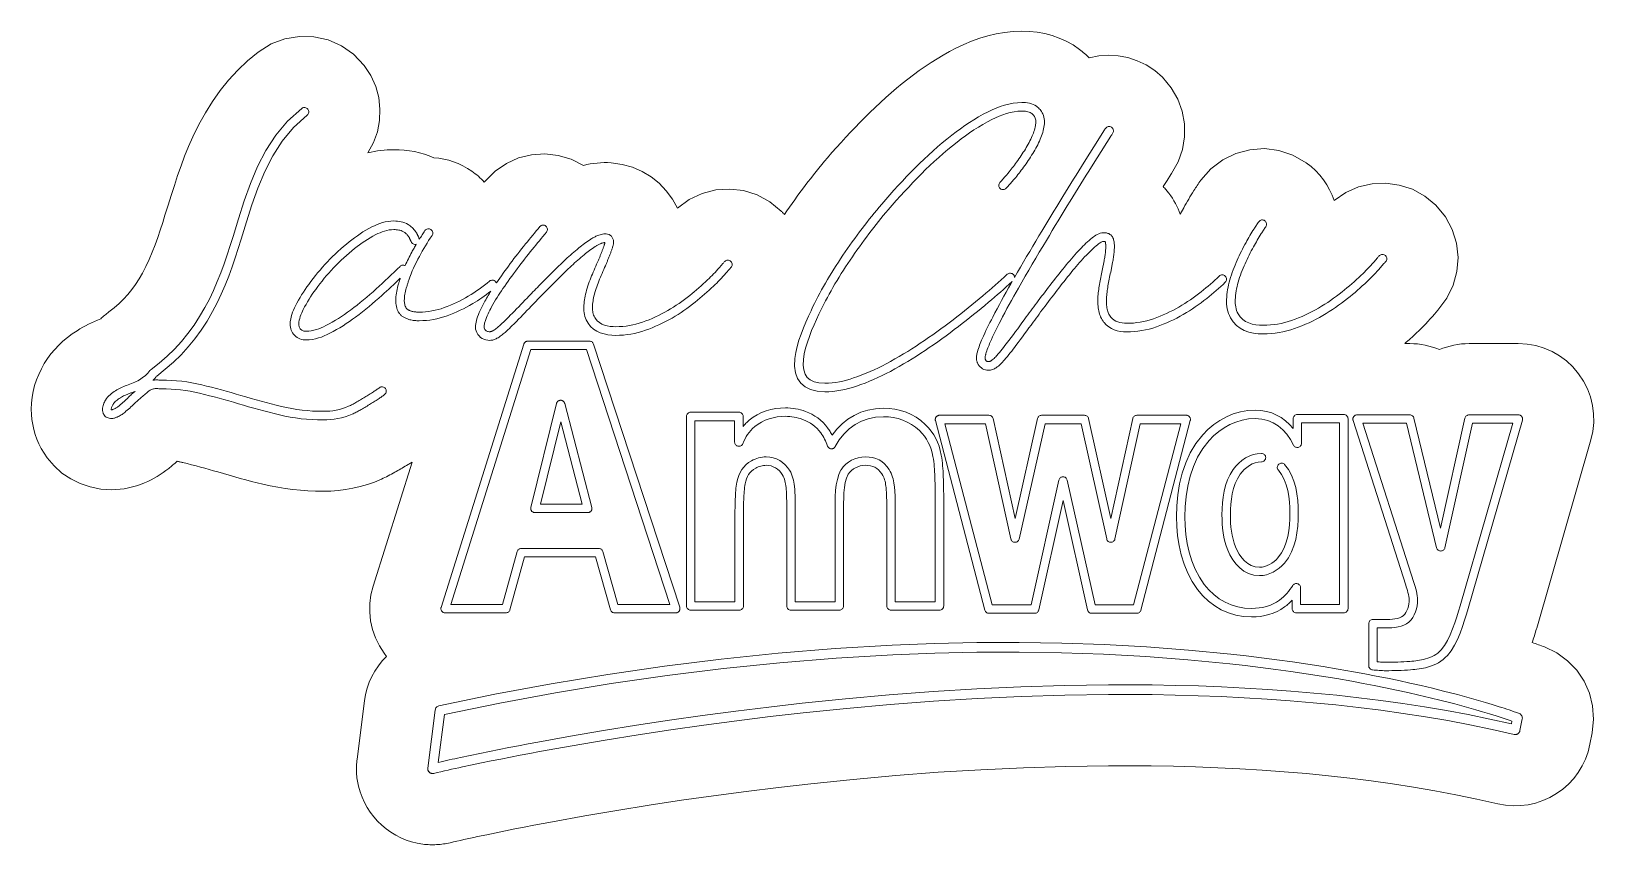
# Model space of a CAD drawing. Header units: millimetres. Extents: x -606 to 281, y -1235 to -774.
import ezdxf

# ---------------------------------------------------------------- set-up
doc = ezdxf.new("R2010")
doc.units = ezdxf.units.MM
doc.header["$MEASUREMENT"] = 0
doc.layers.add('Tool', color=7, linetype='Continuous')

msp = doc.modelspace()

# ---------------------------------------------------------------- linework, layer by layer
at = {"layer": 'Tool', "lineweight": 9}
for points in [[(-403.9365, -1128.5515), (-405.2729, -1126.8243), (-408.0288, -1122.5617), (-410.2408, -1118.0495), (-411.9005, -1113.3394), (-412.9992, -1108.4831), (-413.5284, -1103.5322), (-413.4794, -1098.5385), (-412.8438, -1093.5536), (-411.6128, -1088.6292), (-389.5151, -1018.2603), (-392.6346, -1020.1969), (-393.4536, -1020.6946), (-394.2746, -1021.1889), (-395.0976, -1021.6798), (-395.9229, -1022.167), (-396.7504, -1022.6503), (-397.5803, -1023.1295), (-398.4127, -1023.6043), (-399.2477, -1024.0746), (-400.1789, -1024.5917), (-401.1125, -1025.1014), (-402.0494, -1025.6029), (-402.9907, -1026.095), (-403.9372, -1026.5769), (-404.8899, -1027.0477), (-405.8498, -1027.5064), (-406.8178, -1027.9521), (-410.7715, -1029.601), (-414.7926, -1031.0145), (-418.874, -1032.1975), (-423.0088, -1033.1547), (-427.1898, -1033.8909), (-431.4102, -1034.4108), (-435.6628, -1034.7192), (-439.9408, -1034.821), (-444.2591, -1034.7596), (-448.5714, -1034.575), (-452.8749, -1034.2664), (-457.1666, -1033.8333), (-461.4437, -1033.2748), (-465.7033, -1032.5904), (-469.9425, -1031.7793), (-474.1584, -1030.8409), (-477.3637, -1030.0612), (-480.5619, -1029.2536), (-483.7531, -1028.4197), (-486.9378, -1027.5612), (-490.1162, -1026.6797), (-493.2888, -1025.7768), (-496.4557, -1024.8541), (-499.6173, -1023.9132), (-502.0933, -1023.1797), (-504.5748, -1022.4651), (-507.0616, -1021.7688), (-509.5532, -1021.0899), (-512.0492, -1020.4277), (-514.5495, -1019.7814), (-517.0536, -1019.1502), (-519.5611, -1018.5334), (-519.9645, -1018.4372), (-520.3686, -1018.3446), (-520.7733, -1018.2554), (-521.1787, -1018.1698), (-521.5847, -1018.0876), (-521.9913, -1018.0089), (-522.3984, -1017.9336), (-522.8061, -1017.8618), (-523.3866, -1018.3856), (-523.9714, -1018.9047), (-524.5607, -1019.419), (-525.1548, -1019.9282), (-525.754, -1020.4323), (-526.3583, -1020.931), (-526.9681, -1021.4242), (-527.5836, -1021.9118), (-529.1765, -1023.1265), (-530.7951, -1024.2906), (-532.4425, -1025.4017), (-534.122, -1026.4573), (-535.8365, -1027.4549), (-537.5891, -1028.3922), (-539.383, -1029.2666), (-541.2213, -1030.0757), (-543.4828, -1030.9609), (-545.7691, -1031.7397), (-548.0803, -1032.4086), (-550.4162, -1032.964), (-552.7771, -1033.4022), (-555.1629, -1033.7197), (-557.5738, -1033.9128), (-560.0097, -1033.978), (-566.164, -1033.579), (-572.1237, -1032.4015), (-577.819, -1030.4748), (-583.1802, -1027.8282), (-588.1373, -1024.491), (-592.6208, -1020.4925), (-596.5608, -1015.862), (-599.8874, -1010.6287), (-601.1981, -1008.0232), (-602.3414, -1005.3502), (-603.3151, -1002.6175), (-604.1169, -999.8328), (-604.7445, -997.0037), (-605.1956, -994.1382), (-605.4679, -991.2437), (-605.5592, -988.3282), (-605.434, -984.8837), (-605.0638, -981.4895), (-604.457, -978.1499), (-603.6219, -974.8691), (-602.5669, -971.6511), (-601.3001, -968.5003), (-599.83, -965.4207), (-598.1649, -962.4167), (-596.3528, -959.5814), (-594.3778, -956.8953), (-592.248, -954.3551), (-589.9715, -951.9575), (-587.5564, -949.6992), (-585.0108, -947.5769), (-582.343, -945.5873), (-579.5609, -943.727), (-577.9648, -942.7272), (-576.3447, -941.78), (-574.7014, -940.8825), (-573.0355, -940.0319), (-571.3475, -939.2252), (-569.6381, -938.4598), (-567.9078, -937.7326), (-566.1574, -937.0409), (-565.6054, -936.5107), (-565.0438, -935.9902), (-564.4726, -935.4796), (-563.8921, -934.979), (-563.3022, -934.4884), (-562.703, -934.008), (-562.0947, -933.5379), (-561.4774, -933.0782), (-558.5204, -930.7877), (-555.7519, -928.378), (-553.1606, -925.8437), (-550.7355, -923.1798), (-548.4654, -920.381), (-546.3392, -917.4421), (-544.3458, -914.3579), (-542.4741, -911.1232), (-540.4609, -907.2342), (-538.6021, -903.2347), (-536.8796, -899.1477), (-535.2753, -894.9967), (-533.7711, -890.8047), (-532.3489, -886.5951), (-530.9906, -882.391), (-529.6781, -878.2158), (-527.9182, -872.5498), (-526.1589, -866.9036), (-524.3697, -861.2812), (-522.5202, -855.6868), (-520.5797, -850.1242), (-518.5179, -844.5976), (-516.3041, -839.111), (-513.9079, -833.6683), (-510.4952, -826.7054), (-506.7746, -819.9944), (-502.7259, -813.5455), (-498.3293, -807.369), (-493.5645, -801.4748), (-488.4115, -795.8734), (-482.8504, -790.5749), (-476.861, -785.5894), (-469.5031, -780.977), (-461.6115, -778.0132), (-453.429, -776.6675), (-445.1989, -776.9094), (-437.1641, -778.7084), (-429.5679, -782.0339), (-422.6531, -786.8556), (-416.663, -793.1429), (-412.8796, -798.9066), (-410.1303, -805.0356), (-408.4, -811.41), (-407.6736, -817.9096), (-407.936, -824.4144), (-409.1723, -830.8044), (-411.3672, -836.9596), (-414.5059, -842.7598), (-412.706, -842.3544), (-410.8945, -841.9998), (-409.0719, -841.6968), (-407.2386, -841.4466), (-405.3949, -841.2502), (-403.5415, -841.1086), (-401.6785, -841.0229), (-399.8065, -840.9941), (-396.853, -841.0622), (-393.9207, -841.2682), (-391.0144, -841.615), (-388.139, -842.1052), (-385.2993, -842.7416), (-382.5, -843.527), (-379.7459, -844.4641), (-377.0418, -845.5556), (-374.241, -845.8481), (-371.4539, -846.3267), (-368.6899, -846.9929), (-365.9584, -847.8485), (-363.269, -848.895), (-360.6309, -850.1343), (-358.0537, -851.5679), (-355.5467, -853.1975), (-354.5817, -853.8928), (-353.6417, -854.6099), (-352.7267, -855.3481), (-351.8369, -856.1069), (-350.9723, -856.8857), (-350.133, -857.684), (-349.3192, -858.5011), (-348.531, -859.3364), (-348.0534, -858.7628), (-342.3988, -853.1311), (-335.9863, -848.7579), (-329.0063, -845.6604), (-321.6489, -843.8559), (-314.1041, -843.3617), (-306.5622, -844.195), (-299.2133, -846.3733), (-292.2476, -849.9137), (-290.3252, -849.4589), (-288.3886, -849.0776), (-286.4386, -848.7718), (-284.4759, -848.5433), (-282.5013, -848.3944), (-280.5157, -848.3269), (-278.5198, -848.3428), (-276.5144, -848.4443), (-270.3272, -849.3114), (-264.4611, -850.963), (-258.9686, -853.343), (-253.9019, -856.3955), (-249.3134, -860.0646), (-245.2556, -864.2942), (-241.7808, -869.0284), (-238.9413, -874.2113), (-232.24, -869.2871), (-224.9068, -865.8279), (-217.1626, -863.8337), (-209.2281, -863.3046), (-201.3241, -864.2406), (-193.6717, -866.6417), (-186.4915, -870.5081), (-180.0044, -875.8398), (-179.7683, -876.0776), (-179.5344, -876.3168), (-179.3028, -876.5574), (-179.0734, -876.7993), (-178.8463, -877.0426), (-178.6214, -877.2872), (-178.3987, -877.5331), (-178.1783, -877.7804), (-176.7477, -875.6887), (-175.3037, -873.6062), (-173.8464, -871.533), (-172.3756, -869.4693), (-170.8915, -867.4152), (-169.3939, -865.3709), (-167.8828, -863.3366), (-166.3583, -861.3123), (-164.8292, -859.3078), (-163.2881, -857.3126), (-161.7343, -855.3274), (-160.167, -853.3528), (-158.5854, -851.3897), (-156.9888, -849.4387), (-155.3765, -847.5007), (-153.7476, -845.5763), (-151.2058, -842.6321), (-148.6335, -839.7149), (-146.0317, -836.824), (-143.4018, -833.9587), (-140.7449, -831.1183), (-138.0622, -828.3021), (-135.3549, -825.5096), (-132.6243, -822.7399), (-129.7128, -819.8516), (-126.7604, -817.0052), (-123.7663, -814.2026), (-120.7302, -811.446), (-117.6513, -808.7374), (-114.5292, -806.0787), (-111.3633, -803.4721), (-108.153, -800.9195), (-104.9309, -798.4548), (-101.6583, -796.0584), (-98.3342, -793.7352), (-94.9578, -791.49), (-91.5282, -789.3277), (-88.0446, -787.2533), (-84.506, -785.2716), (-80.9117, -783.3875), (-76.4896, -781.2764), (-71.9853, -779.3888), (-67.4028, -777.7425), (-62.7465, -776.3555), (-58.0204, -775.2455), (-53.2288, -774.4305), (-48.3758, -773.9284), (-43.4656, -773.7571), (-39.0616, -773.9036), (-34.7187, -774.3515), (-30.4522, -775.1131), (-26.277, -776.201), (-22.2083, -777.6274), (-18.2612, -779.4049), (-14.4508, -781.5458), (-10.7922, -784.0626), (-10.0579, -784.628), (-9.3342, -785.2043), (-8.6211, -785.7915), (-7.9189, -786.3895), (-7.2278, -786.9983), (-6.5478, -787.6178), (-5.8793, -788.2479), (-5.2223, -788.8886), (0.2171, -787.7882), (5.735, -787.3959), (11.2569, -787.7116), (16.7089, -788.7354), (22.0167, -790.4675), (27.106, -792.908), (31.9028, -796.0568), (36.3327, -799.9142), (41.2546, -805.7848), (44.9717, -812.2682), (47.4739, -819.195), (48.7512, -826.396), (48.7936, -833.7018), (47.5911, -840.943), (45.1335, -847.9504), (41.4108, -854.5545), (41.1342, -854.9922), (38.8957, -858.5257), (36.7551, -861.9219), (37.182, -862.3776), (37.6021, -862.8393), (38.0154, -863.3071), (38.4219, -863.7808), (38.8214, -864.2604), (39.2141, -864.7459), (39.5997, -865.2372), (39.9782, -865.7342), (40.9818, -867.1254), (41.9279, -868.5454), (42.8166, -869.9929), (43.6483, -871.4668), (44.4231, -872.9659), (45.1414, -874.4889), (45.8034, -876.0347), (46.4094, -877.602), (48.4003, -873.921), (49.0918, -872.6905), (49.7895, -871.4637), (50.4944, -870.2413), (51.2073, -869.0237), (51.929, -867.8113), (52.6605, -866.6046), (53.4026, -865.4043), (54.1562, -864.2106), (54.6304, -863.4677), (55.1046, -862.7268), (55.5803, -861.9884), (56.0592, -861.2527), (56.543, -860.5201), (57.0333, -859.791), (57.5318, -859.0656), (58.0401, -858.3444), (63.7731, -851.821), (70.4885, -846.725), (77.9447, -843.0967), (85.9002, -840.9763), (94.1135, -840.404), (102.3431, -841.42), (110.3475, -844.0646), (117.8852, -848.378), (120.6692, -850.5428), (123.2276, -852.8887), (125.558, -855.4001), (127.6576, -858.0616), (129.5239, -860.8575), (131.1544, -863.7722), (132.5464, -866.7903), (133.6973, -869.8962), (140.3676, -865.326), (147.6081, -862.1553), (155.2127, -860.3843), (162.9752, -860.0129), (170.6893, -861.0412), (178.1489, -863.4693), (185.1477, -867.297), (191.4796, -872.5246), (196.8629, -879.083), (200.7497, -886.3478), (203.14, -894.0911), (204.0335, -902.0848), (203.43, -910.101), (201.3295, -917.9116), (197.7317, -925.2885), (192.6364, -932.0038), (192.5253, -932.1319), (190.6828, -934.2754), (189.4594, -935.6822), (188.214, -937.0665), (186.9483, -938.4302), (185.6641, -939.7757), (184.3631, -941.105), (183.0469, -942.4204), (181.7173, -943.7239), (180.376, -945.0177), (179.5663, -945.7882), (178.7519, -946.5535), (177.9328, -947.3138), (177.1094, -948.069), (176.2816, -948.8194), (175.4496, -949.5652), (174.6136, -950.3063), (173.7736, -951.043), (176.6509, -951.043), (178.8631, -951.0995), (181.0503, -951.2675), (183.2095, -951.5445), (185.3375, -951.9279), (187.4311, -952.4154), (189.4873, -953.0045), (191.5029, -953.6926), (193.4747, -954.4774), (195.4456, -953.6929), (197.4605, -953.0048), (199.5162, -952.4158), (201.6096, -951.9283), (203.7376, -951.5447), (205.8971, -951.2676), (208.085, -951.0996), (210.2982, -951.043), (238.2233, -951.043), (243.2335, -951.335), (248.1213, -952.1968), (252.8435, -953.6067), (257.357, -955.5432), (261.6184, -957.9847), (265.5847, -960.9098), (269.2127, -964.2967), (272.459, -968.1241), (275.2382, -972.3021), (277.4888, -976.7253), (279.202, -981.3461), (280.3692, -986.1169), (280.9814, -990.9901), (281.0299, -995.918), (280.506, -1000.8531), (279.4008, -1005.7478), (248.6692, -1112.4934), (248.532, -1112.9597), (248.2391, -1113.9329), (247.9447, -1114.9049), (247.6486, -1115.8756), (247.3505, -1116.8449), (247.0501, -1117.8125), (246.7469, -1118.7784), (246.4407, -1119.7424), (246.1312, -1120.7044), (247.0128, -1121.004), (247.8933, -1121.307), (248.7726, -1121.6137), (249.6506, -1121.9243), (250.5271, -1122.2392), (251.4022, -1122.5586), (252.2758, -1122.8828), (253.1477, -1123.212), (260.0899, -1126.6002), (266.1868, -1131.0705), (271.3519, -1136.4668), (275.4983, -1142.6329), (278.5394, -1149.4127), (280.3885, -1156.65), (280.9589, -1164.1886), (280.1638, -1171.8724), (278.8752, -1178.4616), (277.817, -1182.7201), (276.3486, -1186.8137), (274.4875, -1190.7167), (272.2511, -1194.4033), (269.6571, -1197.8474), (266.7228, -1201.0235), (263.4658, -1203.9055), (259.9036, -1206.4677), (256.1018, -1208.658), (252.1343, -1210.4386), (248.0319, -1211.8041), (243.8253, -1212.7491), (239.5452, -1213.2684), (235.2224, -1213.3568), (230.8876, -1213.0088), (226.5716, -1212.2191), (214.6999, -1209.5395), (202.7807, -1207.0768), (190.8191, -1204.8222), (178.8206, -1202.767), (166.7902, -1200.9022), (154.7334, -1199.2193), (142.6553, -1197.7094), (130.5613, -1196.3637), (118.0164, -1195.1343), (105.4569, -1194.0666), (92.8848, -1193.1548), (80.3025, -1192.3934), (67.7119, -1191.7765), (55.1152, -1191.2984), (42.5146, -1190.9534), (29.9122, -1190.7359), (5.7293, -1190.6545), (-18.454, -1190.9951), (-42.6313, -1191.7388), (-66.7965, -1192.8668), (-90.943, -1194.36), (-115.0646, -1196.1997), (-139.155, -1198.3668), (-163.2078, -1200.8425), (-181.6069, -1202.9377), (-199.9864, -1205.204), (-218.3445, -1207.6413), (-236.6792, -1210.2498), (-254.9887, -1213.0295), (-273.2712, -1215.9805), (-291.5248, -1219.1028), (-309.7476, -1222.3964), (-315.0961, -1223.3969), (-320.4417, -1224.4131), (-325.7841, -1225.4458), (-331.1231, -1226.4959), (-336.4585, -1227.5643), (-341.7899, -1228.6518), (-347.1173, -1229.7593), (-352.4403, -1230.8877), (-354.3707, -1231.3016), (-356.3007, -1231.7176), (-358.2301, -1232.1368), (-360.1586, -1232.5603), (-362.0859, -1232.9891), (-364.0116, -1233.4244), (-365.9357, -1233.8673), (-367.8576, -1234.3188), (-368.8072, -1234.533), (-369.7612, -1234.7258), (-370.7193, -1234.8971), (-371.6809, -1235.0467), (-372.6456, -1235.1746), (-373.613, -1235.2808), (-374.5827, -1235.3651), (-375.5541, -1235.4276), (-376.5247, -1235.4681), (-377.4958, -1235.4867), (-378.4669, -1235.4835), (-379.4378, -1235.4585), (-380.4078, -1235.4117), (-381.3765, -1235.3431), (-382.3436, -1235.2527), (-383.3085, -1235.1406), (-386.5489, -1234.6012), (-389.7251, -1233.8209), (-392.8245, -1232.8057), (-395.8343, -1231.5614), (-398.7418, -1230.0939), (-401.5342, -1228.4091), (-404.1989, -1226.5128), (-406.723, -1224.4111), (-409.0797, -1222.1245), (-411.247, -1219.6764), (-413.2178, -1217.0789), (-414.9848, -1214.3441), (-416.5408, -1211.4839), (-417.8787, -1208.5104), (-418.9912, -1205.4357), (-419.8711, -1202.2716), (-420.0854, -1201.3219), (-420.2782, -1200.3678), (-420.4494, -1199.4097), (-420.5991, -1198.448), (-420.727, -1197.4832), (-420.8332, -1196.5157), (-420.9176, -1195.5459), (-420.9801, -1194.5744), (-421.0206, -1193.6034), (-421.0392, -1192.6318), (-421.036, -1191.6602), (-421.0109, -1190.6889), (-420.964, -1189.7185), (-420.8953, -1188.7492), (-420.8048, -1187.7817), (-420.6926, -1186.8164), (-416.4873, -1153.8814), (-415.8636, -1150.236), (-414.9446, -1146.7), (-413.743, -1143.2871), (-412.2713, -1140.0112), (-410.5422, -1136.8859), (-408.5683, -1133.925), (-406.3622, -1131.1423), (-403.9365, -1128.5515)], [(-48.9774, -915.8578), (-50.6345, -917.3504), (-52.2987, -918.8354), (-53.9693, -920.3135), (-55.6459, -921.785), (-57.3277, -923.2505), (-59.0143, -924.7103), (-60.705, -926.1651), (-62.3992, -927.6152), (-64.4909, -929.3875), (-66.5959, -931.1441), (-68.7137, -932.8854), (-70.8437, -934.6118), (-72.9854, -936.3236), (-75.1384, -938.0212), (-77.3021, -939.7049), (-79.4761, -941.3752), (-81.7968, -943.1331), (-84.1307, -944.8733), (-86.4776, -946.5959), (-88.8372, -948.3012), (-91.2092, -949.9893), (-93.5933, -951.6602), (-95.9891, -953.3142), (-98.3965, -954.9513), (-100.7896, -956.5455), (-103.2026, -958.1101), (-105.6354, -959.6438), (-108.0881, -961.1456), (-110.5608, -962.6141), (-113.0534, -964.0483), (-115.566, -965.4471), (-118.0987, -966.8091), (-120.4351, -968.0184), (-122.7935, -969.1875), (-125.1734, -970.3136), (-127.5746, -971.3942), (-129.9967, -972.4264), (-132.4395, -973.4076), (-134.9025, -974.3351), (-137.3855, -975.2062), (-139.56, -975.9041), (-141.7609, -976.5336), (-143.9847, -977.0871), (-146.2281, -977.557), (-148.4873, -977.9357), (-150.759, -978.2156), (-153.0396, -978.3892), (-155.3256, -978.4487), (-159.6739, -978.1302), (-163.3922, -977.1878), (-166.4764, -975.6417), (-168.923, -973.5116), (-170.728, -970.8175), (-171.8877, -967.5795), (-172.3982, -963.8173), (-172.2558, -959.551), (-171.7481, -956.119), (-170.9644, -952.6358), (-169.9518, -949.1316), (-168.7579, -945.6368), (-167.4297, -942.1818), (-166.0148, -938.7971), (-164.5603, -935.5129), (-163.1135, -932.3597), (-162.172, -930.3625), (-161.2059, -928.3771), (-160.2158, -926.4035), (-159.2023, -924.4417), (-158.1663, -922.4917), (-157.1083, -920.5535), (-156.0292, -918.6271), (-154.9295, -916.7126), (-153.7497, -914.704), (-152.5523, -912.706), (-151.3374, -910.7185), (-150.1054, -908.7417), (-148.8564, -906.7754), (-147.5908, -904.8198), (-146.3087, -902.875), (-145.0106, -900.9408), (-143.6947, -899.0111), (-142.3661, -897.09), (-141.0249, -895.1778), (-139.6709, -893.2745), (-138.3043, -891.3803), (-136.9249, -889.4954), (-135.5327, -887.6199), (-134.1278, -885.754), (-132.7769, -883.9829), (-131.4156, -882.2194), (-130.0431, -880.4645), (-128.6586, -878.7188), (-127.2616, -876.9832), (-125.8513, -875.2586), (-124.4271, -873.5457), (-122.9881, -871.8453), (-120.6961, -869.1909), (-118.3761, -866.5607), (-116.0292, -863.9543), (-113.6567, -861.371), (-111.2599, -858.8102), (-108.84, -856.2712), (-106.3983, -853.7535), (-103.9361, -851.2564), (-101.4754, -848.8146), (-98.9801, -846.407), (-96.4497, -844.0358), (-93.8837, -841.703), (-91.2816, -839.4107), (-88.643, -837.161), (-85.9672, -834.9561), (-83.2539, -832.7979), (-80.8185, -830.9327), (-78.3428, -829.1138), (-75.8268, -827.3466), (-73.2706, -825.6366), (-70.6742, -823.9893), (-68.0376, -822.41), (-65.3608, -820.9042), (-62.6438, -819.4775), (-60.4009, -818.3942), (-58.0987, -817.395), (-55.745, -816.4985), (-53.3472, -815.7232), (-50.9128, -815.0878), (-48.4494, -814.6109), (-45.9645, -814.3112), (-43.4656, -814.2071), (-42.4077, -814.2267), (-41.3256, -814.2932), (-40.235, -814.4178), (-39.1519, -814.612), (-38.092, -814.8871), (-37.0712, -815.2545), (-36.1052, -815.7255), (-35.2098, -816.3114), (-34.6479, -816.7559), (-34.1048, -817.2276), (-33.5863, -817.7272), (-33.0981, -818.2554), (-32.6459, -818.813), (-32.2354, -819.4007), (-31.8723, -820.0192), (-31.5624, -820.6692), (-31.2295, -821.5667), (-30.9779, -822.4814), (-30.803, -823.4099), (-30.7002, -824.3483), (-30.6648, -825.2933), (-30.6923, -826.2411), (-30.7781, -827.1882), (-30.9176, -828.1309), (-31.1184, -829.1551), (-31.3585, -830.1711), (-31.6354, -831.1784), (-31.9467, -832.1763), (-32.2899, -833.1639), (-32.6626, -834.1406), (-33.0622, -835.1056), (-33.4864, -836.0584), (-33.9788, -837.1024), (-34.4902, -838.1372), (-35.0198, -839.163), (-35.5668, -840.1798), (-36.1305, -841.1874), (-36.71, -842.186), (-37.3045, -843.1755), (-37.9133, -844.156), (-38.5364, -845.1344), (-39.168, -846.1074), (-39.8083, -847.0746), (-40.4576, -848.036), (-41.1158, -848.9912), (-41.7831, -849.94), (-42.4597, -850.8822), (-43.1458, -851.8175), (-43.7691, -852.6524), (-44.3984, -853.4832), (-45.0339, -854.3094), (-45.6759, -855.1306), (-46.3248, -855.9464), (-46.9809, -856.7563), (-47.6444, -857.5599), (-48.3157, -858.3568), (-48.8037, -858.9294), (-49.2934, -859.5017), (-49.7852, -860.0729), (-50.2794, -860.6423), (-50.7765, -861.2092), (-51.2768, -861.7729), (-51.7807, -862.3326), (-52.2886, -862.8877), (-52.6595, -863.2159), (-53.0763, -863.4563), (-53.5248, -863.6085), (-53.9911, -863.6719), (-54.4609, -863.6459), (-54.9202, -863.53), (-55.3548, -863.3235), (-55.7507, -863.026), (-56.0789, -862.6551), (-56.3193, -862.2383), (-56.4715, -861.7898), (-56.5349, -861.3235), (-56.5089, -860.8537), (-56.393, -860.3944), (-56.1865, -859.9598), (-55.889, -859.5639), (-55.3978, -859.0271), (-54.9105, -858.4856), (-54.4267, -857.9403), (-53.9461, -857.3918), (-53.4682, -856.8409), (-52.9926, -856.2883), (-52.519, -855.7348), (-52.0471, -855.181), (-51.4024, -854.4155), (-50.7651, -853.6435), (-50.1351, -852.8655), (-49.5119, -852.0818), (-48.8953, -851.2928), (-48.285, -850.4991), (-47.6807, -849.7011), (-47.082, -848.8991), (-46.4232, -848.001), (-45.7734, -847.0962), (-45.1327, -846.185), (-44.5007, -845.2677), (-43.8773, -844.3445), (-43.2625, -843.4156), (-42.656, -842.4813), (-42.0577, -841.5418), (-41.4913, -840.6298), (-40.938, -839.7093), (-40.3986, -838.7804), (-39.8738, -837.8431), (-39.3645, -836.8974), (-38.8715, -835.9432), (-38.3955, -834.9806), (-37.9374, -834.0096), (-37.5775, -833.2024), (-37.237, -832.3838), (-36.9185, -831.5548), (-36.6246, -830.7163), (-36.3576, -829.8691), (-36.1202, -829.0142), (-35.9148, -828.1522), (-35.744, -827.2843), (-35.6543, -826.696), (-35.5929, -826.1003), (-35.5645, -825.5009), (-35.5735, -824.9013), (-35.6246, -824.3054), (-35.7223, -823.7168), (-35.8712, -823.1393), (-36.076, -822.5764), (-36.2463, -822.2329), (-36.4578, -821.8999), (-36.703, -821.579), (-36.9742, -821.2721), (-37.2639, -820.9809), (-37.5644, -820.7069), (-37.8682, -820.4521), (-38.1676, -820.218), (-38.6984, -819.8934), (-39.3185, -819.6376), (-40.002, -819.4427), (-40.723, -819.3009), (-41.4557, -819.2043), (-42.1742, -819.1451), (-42.8528, -819.1153), (-43.4656, -819.1071), (-45.6673, -819.2034), (-47.8644, -819.4796), (-50.0477, -819.9166), (-52.2078, -820.4956), (-54.3354, -821.1973), (-56.4213, -822.0029), (-58.4562, -822.8932), (-60.4308, -823.8493), (-63.0417, -825.2208), (-65.6142, -826.6689), (-68.1482, -828.1881), (-70.6436, -829.773), (-73.1003, -831.4181), (-75.5183, -833.1179), (-77.8974, -834.8668), (-80.2377, -836.6595), (-82.8909, -838.77), (-85.5072, -840.9263), (-88.0873, -843.1264), (-90.6316, -845.3682), (-93.1406, -847.6496), (-95.6149, -849.9686), (-98.0548, -852.323), (-100.4609, -854.7108), (-102.8906, -857.1749), (-105.3002, -859.6594), (-107.6882, -862.1647), (-110.0534, -864.6917), (-112.3947, -867.2408), (-114.7107, -869.8128), (-117.0002, -872.4081), (-119.2619, -875.0275), (-120.6779, -876.7007), (-122.0794, -878.3864), (-123.4672, -880.0836), (-124.8418, -881.7916), (-126.2041, -883.5095), (-127.5546, -885.2366), (-128.8942, -886.9719), (-130.2234, -888.7148), (-131.6086, -890.5545), (-132.9812, -892.4036), (-134.3412, -894.2621), (-135.6887, -896.1296), (-137.0236, -898.0061), (-138.346, -899.8915), (-139.6559, -901.7856), (-140.9534, -903.6882), (-142.2281, -905.5875), (-143.487, -907.4972), (-144.7298, -909.4175), (-145.9562, -911.3483), (-147.1661, -913.2895), (-148.3591, -915.2411), (-149.535, -917.2031), (-150.6935, -919.1754), (-151.765, -921.0408), (-152.8165, -922.9178), (-153.8474, -924.8062), (-154.857, -926.7062), (-155.8445, -928.6176), (-156.8094, -930.5406), (-157.7508, -932.4751), (-158.6681, -934.4211), (-160.0214, -937.3663), (-161.3976, -940.4601), (-162.7475, -943.6652), (-164.022, -946.9445), (-165.1719, -950.2607), (-166.148, -953.5767), (-166.9011, -956.8551), (-167.3822, -960.0589), (-167.5263, -963.2622), (-167.2329, -966.0219), (-166.4848, -968.343), (-165.2651, -970.2307), (-163.5564, -971.69), (-161.3417, -972.726), (-158.6038, -973.3439), (-155.3256, -973.5487), (-153.2415, -973.4931), (-151.1604, -973.3315), (-149.0862, -973.0715), (-147.0227, -972.7208), (-144.9739, -972.287), (-142.9434, -971.7778), (-140.9354, -971.2008), (-138.9535, -970.5638), (-136.5633, -969.7251), (-134.1924, -968.8319), (-131.8409, -967.8866), (-129.5092, -966.8922), (-127.1977, -965.8513), (-124.9067, -964.7666), (-122.6365, -963.6407), (-120.3875, -962.4765), (-117.913, -961.1457), (-115.4581, -959.779), (-113.0227, -958.3775), (-110.6069, -956.9425), (-108.2106, -955.4751), (-105.8337, -953.9764), (-103.4761, -952.4476), (-101.1379, -950.8899), (-98.7601, -949.2729), (-96.3936, -947.6393), (-94.0388, -945.9889), (-91.696, -944.3216), (-89.3653, -942.6372), (-87.0472, -940.9357), (-84.7419, -939.2169), (-82.4497, -937.4806), (-80.3023, -935.8307), (-78.1649, -934.1676), (-76.0382, -932.4907), (-73.9225, -930.7998), (-71.8185, -929.0946), (-69.7265, -927.3745), (-67.6472, -925.6394), (-65.581, -923.8888), (-63.83, -922.3899), (-62.0828, -920.8861), (-60.3401, -919.3766), (-58.6026, -917.8612), (-56.8708, -916.3391), (-55.1456, -914.8098), (-53.4274, -913.2729), (-51.7171, -911.7277), (-51.3188, -911.4334), (-50.8825, -911.2305), (-50.4223, -911.1183), (-49.9523, -911.0962), (-49.4866, -911.1634), (-49.0393, -911.3192), (-48.6245, -911.5631), (-48.2563, -911.8943), (-48.1112, -912.0696), (-47.9851, -912.2544), (-47.8778, -912.4473), (-47.7894, -912.647), (-47.7197, -912.8521), (-47.6687, -913.0614), (-47.6363, -913.2736), (-47.6225, -913.4872), (-45.9183, -910.5305), (-44.2029, -907.5796), (-42.4778, -904.6341), (-40.7442, -901.6934), (-39.0035, -898.757), (-37.2571, -895.8245), (-35.5062, -892.8953), (-33.7522, -889.9689), (-32.0666, -887.1615), (-30.3789, -884.3553), (-28.6886, -881.5506), (-26.9954, -878.7477), (-25.2986, -875.947), (-23.5979, -873.1486), (-21.8928, -870.353), (-20.1827, -867.5604), (-18.6829, -865.1186), (-17.1808, -862.6782), (-15.6761, -860.2393), (-14.1687, -857.8021), (-12.6581, -855.3669), (-11.1442, -852.9337), (-9.6266, -850.5029), (-8.1052, -848.0745), (0.542, -834.3262), (3.0531, -830.3646), (3.1804, -830.1623), (3.3236, -829.9315), (3.4788, -829.6831), (3.6422, -829.4279), (3.8099, -829.1767), (3.9779, -828.9403), (4.1425, -828.7295), (4.2997, -828.5551), (4.683, -828.2416), (5.1088, -828.0174), (5.5629, -827.8827), (6.0312, -827.8374), (6.4997, -827.8815), (6.9541, -828.0152), (7.3804, -828.2383), (7.7645, -828.5509), (8.0575, -828.9036), (8.2741, -829.2935), (8.4142, -829.7094), (8.478, -830.1402), (8.4653, -830.5747), (8.3762, -831.0019), (8.2106, -831.4104), (7.9685, -831.7893), (7.7293, -832.1415), (7.495, -832.5045), (7.2646, -832.87), (7.0372, -833.2298), (4.686, -836.941), (-3.955, -850.6797), (-5.4732, -853.1028), (-6.9874, -855.5283), (-8.4981, -857.9562), (-10.0054, -860.3861), (-11.5096, -862.818), (-13.0109, -865.2516), (-14.5098, -867.6867), (-16.0063, -870.1232), (-17.7132, -872.9106), (-19.4151, -875.701), (-21.1127, -878.4941), (-22.8063, -881.2896), (-24.4963, -884.0873), (-26.1834, -886.8867), (-27.8679, -889.6877), (-29.5504, -892.4899), (-31.5662, -895.8537), (-33.5776, -899.2214), (-35.5827, -902.5937), (-37.5793, -905.9714), (-39.5654, -909.3552), (-41.5389, -912.7459), (-43.4978, -916.1443), (-45.44, -919.5512), (-46.7497, -921.8682), (-48.054, -924.1901), (-49.351, -926.5173), (-50.6387, -928.8503), (-51.915, -931.1894), (-53.1779, -933.5351), (-54.4254, -935.8879), (-55.6556, -938.2481), (-56.4121, -939.7176), (-57.1661, -941.1957), (-57.9138, -942.6818), (-58.6513, -944.1751), (-59.3747, -945.675), (-60.0804, -947.181), (-60.7645, -948.6922), (-61.4231, -950.2082), (-61.7661, -951.0189), (-62.1108, -951.8449), (-62.452, -952.6828), (-62.7847, -953.5291), (-63.1037, -954.3802), (-63.4039, -955.2326), (-63.6803, -956.0829), (-63.9277, -956.9275), (-63.9884, -957.1546), (-64.0621, -957.4462), (-64.1408, -957.7809), (-64.2166, -958.1375), (-64.2817, -958.4946), (-64.328, -958.831), (-64.3478, -959.1252), (-64.333, -959.356), (-64.2745, -959.6036), (-64.1982, -959.8788), (-64.1535, -960.0164), (-64.1046, -960.1485), (-64.0515, -960.2709), (-63.9942, -960.3796), (-63.8428, -960.611), (-63.6831, -960.8044), (-63.5119, -960.962), (-63.3261, -961.0861), (-63.1224, -961.1787), (-62.8977, -961.2422), (-62.6487, -961.2786), (-62.3722, -961.2903), (-62.1654, -961.2736), (-61.95, -961.2272), (-61.7303, -961.1567), (-61.5111, -961.0674), (-61.2967, -960.9648), (-61.0917, -960.8545), (-60.9006, -960.742), (-60.728, -960.6327), (-60.2488, -960.29), (-59.7623, -959.8904), (-59.2751, -959.4481), (-58.7941, -958.9772), (-58.326, -958.492), (-57.8775, -958.0067), (-57.4555, -957.5355), (-57.0667, -957.0925), (-56.2468, -956.1384), (-55.4379, -955.1706), (-54.6392, -954.1914), (-53.8498, -953.203), (-53.0689, -952.2077), (-52.2958, -951.2078), (-51.5297, -950.2055), (-50.7696, -949.2032), (-49.5292, -947.5563), (-48.2945, -945.9048), (-47.0648, -944.2492), (-45.8395, -942.5902), (-44.618, -940.9284), (-43.3999, -939.2643), (-42.1844, -937.5985), (-40.971, -935.9317), (-40.1297, -934.7782), (-39.2855, -933.6269), (-38.4384, -932.4776), (-37.5887, -931.3302), (-36.7367, -930.1846), (-35.8824, -929.0406), (-35.0262, -927.8982), (-34.1682, -926.7571), (-33.2008, -925.4746), (-32.2316, -924.1935), (-31.2605, -922.9139), (-30.2876, -921.6356), (-29.3129, -920.3587), (-28.3364, -919.0832), (-27.3581, -917.809), (-26.378, -916.5362), (-25.3795, -915.2467), (-24.3757, -913.9613), (-23.3667, -912.6801), (-22.3525, -911.403), (-21.333, -910.13), (-20.3083, -908.8613), (-19.2783, -907.5969), (-18.2431, -906.3367), (-17.2972, -905.1975), (-16.3432, -904.0642), (-15.3804, -902.9377), (-14.4084, -901.8189), (-13.4267, -900.7087), (-12.4346, -899.608), (-11.4317, -898.5178), (-10.4175, -897.4389), (-9.6092, -896.5976), (-8.7879, -895.7628), (-7.9535, -894.9373), (-7.1054, -894.1239), (-6.2435, -893.3256), (-5.3673, -892.5452), (-4.4765, -891.7857), (-3.5707, -891.0498), (-2.9068, -890.5394), (-2.1944, -890.0305), (-1.441, -889.5436), (-0.6541, -889.0993), (0.1586, -888.7181), (0.9896, -888.4204), (1.8313, -888.2267), (2.6762, -888.1576), (3.1162, -888.1614), (3.5721, -888.1769), (4.0362, -888.2097), (4.501, -888.2659), (4.9587, -888.3512), (5.4017, -888.4716), (5.8224, -888.6328), (6.2132, -888.8407), (6.5251, -889.0433), (6.8295, -889.2604), (6.9772, -889.3751), (7.1209, -889.4941), (7.2601, -889.6178), (7.3941, -889.7464), (7.6211, -890.0081), (7.9435, -890.4905), (8.2137, -891.0014), (8.4359, -891.5358), (8.6145, -892.0883), (8.7537, -892.6539), (8.8577, -893.2273), (8.9308, -893.8036), (8.9773, -894.3774), (9.0071, -894.9999), (9.0218, -895.6238), (9.0223, -896.2485), (9.0097, -896.8735), (8.9847, -897.4981), (8.9485, -898.122), (8.9019, -898.7444), (8.8459, -899.3649), (8.7717, -900.0743), (8.6877, -900.7828), (8.5945, -901.4903), (8.4923, -902.1966), (8.3817, -902.9016), (8.2631, -903.6053), (8.1368, -904.3075), (8.0033, -905.0081), (6.9485, -910.4687), (6.9352, -910.5337), (6.7267, -911.4978), (6.5228, -912.463), (6.3234, -913.429), (6.1289, -914.3961), (5.9391, -915.3641), (5.7541, -916.3331), (5.5742, -917.303), (5.3993, -918.2738), (5.2479, -919.1627), (5.109, -920.0537), (4.983, -920.9467), (4.8704, -921.8415), (4.7717, -922.7379), (4.6873, -923.6358), (4.6177, -924.5348), (4.5633, -925.4349), (4.5334, -926.2009), (4.5235, -926.968), (4.5349, -927.7355), (4.5688, -928.5023), (4.6264, -929.2675), (4.7091, -930.0301), (4.8179, -930.7893), (4.9542, -931.544), (5.091, -932.1466), (5.2582, -932.7353), (5.4565, -933.3096), (5.6867, -933.8692), (5.9496, -934.4138), (6.246, -934.943), (6.5766, -935.4563), (6.9422, -935.9535), (7.8461, -936.8903), (8.8343, -937.6626), (9.8969, -938.2825), (11.0242, -938.7622), (12.2064, -939.1141), (13.4337, -939.3502), (14.6963, -939.483), (15.9844, -939.5245), (17.9346, -939.4833), (19.8731, -939.3601), (21.7994, -939.1554), (23.7126, -938.8696), (25.612, -938.5032), (27.4971, -938.0567), (29.3671, -937.5306), (31.2212, -936.9254), (33.0929, -936.2471), (34.9469, -935.5254), (36.7826, -934.7603), (38.599, -933.9518), (40.3953, -933.0997), (42.1708, -932.2041), (43.9247, -931.2649), (45.6561, -930.2821), (47.3103, -929.2971), (48.9474, -928.284), (50.5664, -927.2423), (52.1664, -926.1718), (53.7463, -925.072), (55.3052, -923.9426), (56.8421, -922.7832), (58.356, -921.5936), (59.6644, -920.5355), (60.965, -919.4646), (62.256, -918.3804), (63.5357, -917.2819), (64.8022, -916.1684), (66.0538, -915.0392), (67.2887, -913.8934), (68.505, -912.7303), (68.8932, -912.4228), (69.3224, -912.2053), (69.7786, -912.0778), (70.2476, -912.0398), (70.7153, -912.0913), (71.1676, -912.2321), (71.5903, -912.4619), (71.9694, -912.7805), (72.2769, -913.1687), (72.4944, -913.5979), (72.6219, -914.0541), (72.6599, -914.5231), (72.6084, -914.9908), (72.4676, -915.4431), (72.2378, -915.8658), (71.9192, -916.2449), (70.6609, -917.4483), (69.3836, -918.6339), (68.0892, -919.8023), (66.7794, -920.9545), (65.456, -922.0912), (64.1208, -923.2131), (62.7756, -924.3211), (61.422, -925.416), (59.8371, -926.6615), (58.2282, -927.8753), (56.5964, -929.0578), (54.9426, -930.2095), (53.2678, -931.3305), (51.573, -932.4212), (49.8593, -933.482), (48.1275, -934.5133), (46.2934, -935.5544), (44.4356, -936.5493), (42.5548, -937.4982), (40.6519, -938.401), (38.7277, -939.2577), (36.7832, -940.0683), (34.8192, -940.8329), (32.8366, -941.5514), (30.7866, -942.2204), (28.7184, -942.802), (26.6332, -943.2956), (24.5318, -943.7006), (22.4152, -944.0165), (20.2845, -944.2428), (18.1405, -944.379), (15.9844, -944.4245), (14.1398, -944.3542), (12.3407, -944.1355), (10.5988, -943.757), (8.9258, -943.2072), (7.3334, -942.4746), (5.8333, -941.5478), (4.4373, -940.4153), (3.1571, -939.0655), (3.1163, -939.0151), (2.574, -938.2832), (2.0816, -937.5259), (1.6388, -936.7441), (1.2449, -935.939), (0.8995, -935.1116), (0.6022, -934.2627), (0.3523, -933.3935), (0.1494, -932.505), (-0.0146, -931.5998), (-0.1464, -930.6897), (-0.2472, -929.7758), (-0.3183, -928.859), (-0.3609, -927.9402), (-0.3763, -927.0205), (-0.3656, -926.1007), (-0.3301, -925.1819), (-0.2713, -924.206), (-0.196, -923.2313), (-0.1047, -922.2578), (0.002, -921.2859), (0.1238, -920.3158), (0.2601, -919.3476), (0.4106, -918.3815), (0.5747, -917.4178), (0.7531, -916.4271), (0.9367, -915.4374), (1.1253, -914.4486), (1.3189, -913.4608), (1.5174, -912.4739), (1.7206, -911.488), (1.9286, -910.5031), (2.1413, -909.5192), (3.1945, -904.0671), (3.317, -903.4243), (3.433, -902.78), (3.5421, -902.1343), (3.6439, -901.4874), (3.7379, -900.8394), (3.8237, -900.1902), (3.9009, -899.5402), (3.9691, -898.8893), (4.0166, -898.3655), (4.0567, -897.8394), (4.0882, -897.3119), (4.1104, -896.7834), (4.1223, -896.2547), (4.1228, -895.7264), (4.1112, -895.1992), (4.0863, -894.6736), (4.0754, -894.5211), (4.0585, -894.3382), (4.0349, -894.134), (4.0041, -893.9176), (3.9653, -893.6982), (3.9179, -893.4847), (3.8612, -893.2863), (3.7946, -893.112), (3.5217, -893.0796), (3.2191, -893.0636), (2.9247, -893.0581), (2.6762, -893.0576), (2.3413, -893.1178), (1.9316, -893.2805), (1.475, -893.5186), (0.9996, -893.805), (0.5335, -894.1125), (0.1046, -894.4142), (-0.259, -894.6829), (-0.5293, -894.8916), (-1.3673, -895.5729), (-2.1917, -896.277), (-3.0029, -897.0011), (-3.801, -897.7421), (-4.5861, -898.497), (-5.3586, -899.2629), (-6.1187, -900.0366), (-6.8665, -900.8153), (-7.8511, -901.8627), (-8.8247, -902.9213), (-9.7877, -903.9901), (-10.7407, -905.0682), (-11.6843, -906.1546), (-12.6189, -907.2485), (-13.545, -908.3489), (-14.4633, -909.4549), (-15.4857, -910.6995), (-16.503, -911.9483), (-17.515, -913.2014), (-18.5219, -914.4586), (-19.5236, -915.7199), (-20.5201, -916.9853), (-21.5115, -918.2548), (-22.4976, -919.5284), (-23.4734, -920.7957), (-24.4475, -922.0643), (-25.4198, -923.3342), (-26.3903, -924.6056), (-27.359, -925.8783), (-28.3259, -927.1524), (-29.2909, -928.428), (-30.254, -929.7049), (-31.1059, -930.8378), (-31.956, -931.9721), (-32.8041, -933.1078), (-33.6501, -934.2452), (-34.4937, -935.3844), (-35.3347, -936.5255), (-36.1729, -937.6685), (-37.0082, -938.8137), (-38.2283, -940.4898), (-39.4505, -942.1647), (-40.6755, -943.838), (-41.9037, -945.509), (-43.1357, -947.1771), (-44.3723, -948.8418), (-45.6138, -950.5024), (-46.861, -952.1584), (-47.6472, -953.195), (-48.4397, -954.2311), (-49.2394, -955.2645), (-50.047, -956.2931), (-50.8634, -957.3145), (-51.6895, -958.3266), (-52.5262, -959.327), (-53.3743, -960.3137), (-53.8862, -960.8946), (-54.4254, -961.4897), (-54.9884, -962.088), (-55.572, -962.6781), (-56.1729, -963.249), (-56.7877, -963.7893), (-57.4133, -964.2879), (-58.0462, -964.7337), (-58.5392, -965.0392), (-59.0475, -965.3182), (-59.5702, -965.5664), (-60.1066, -965.7793), (-60.6558, -965.9525), (-61.217, -966.0817), (-61.7894, -966.1624), (-62.3722, -966.1903), (-63.2921, -966.1365), (-64.1649, -965.9763), (-64.9871, -965.7113), (-65.755, -965.3431), (-66.4652, -964.8735), (-67.1139, -964.304), (-67.6976, -963.6364), (-68.2128, -962.8722), (-68.3709, -962.5865), (-68.5142, -962.2916), (-68.6437, -961.989), (-68.7603, -961.6803), (-68.865, -961.367), (-68.9587, -961.0509), (-69.0424, -960.7333), (-69.117, -960.4159), (-69.2089, -959.8403), (-69.2408, -959.241), (-69.2214, -958.6267), (-69.1592, -958.0059), (-69.0626, -957.3871), (-68.9402, -956.7788), (-68.8006, -956.1896), (-68.6523, -955.6281), (-68.382, -954.7028), (-68.0821, -953.774), (-67.7574, -952.8448), (-67.4128, -951.9181), (-67.0532, -950.9966), (-66.6835, -950.0833), (-66.3085, -949.1812), (-65.9333, -948.293), (-65.2564, -946.7345), (-64.5538, -945.1811), (-63.8292, -943.6334), (-63.0864, -942.0919), (-62.3293, -940.5573), (-61.5616, -939.03), (-60.787, -937.5107), (-60.0094, -935.9999), (-58.7682, -933.6185), (-57.5096, -931.2446), (-56.2355, -928.8779), (-54.9479, -926.5178), (-53.6489, -924.164), (-52.3404, -921.8159), (-51.0244, -919.4732), (-49.703, -917.1354), (-48.9774, -915.8578)], [(-532.7057, -976.6677), (-532.8894, -976.6678), (-533.0899, -976.6532), (-533.2535, -976.6349), (-533.6993, -976.595), (-533.8914, -976.5842), (-534.0838, -976.5773), (-534.2765, -976.5741), (-534.4694, -976.5748), (-534.6621, -976.5794), (-534.8546, -976.5878), (-535.0468, -976.6002), (-535.2385, -976.6165), (-535.7504, -976.6805), (-536.2563, -976.7756), (-536.753, -976.904), (-537.2374, -977.068), (-537.7061, -977.2696), (-538.156, -977.5111), (-538.5837, -977.7947), (-538.9862, -978.1226), (-539.5482, -978.6241), (-540.1144, -979.1191), (-540.6843, -979.6087), (-541.2575, -980.0939), (-541.8336, -980.5757), (-542.412, -981.0551), (-542.9925, -981.5332), (-543.5744, -982.0108), (-544.0071, -982.3659), (-544.4401, -982.7234), (-544.8716, -983.0843), (-545.3001, -983.4495), (-545.7237, -983.8201), (-546.1408, -984.1971), (-546.5497, -984.5814), (-546.9486, -984.9741), (-547.6131, -985.64), (-548.2871, -986.3035), (-548.9707, -986.9619), (-549.6641, -987.6122), (-550.3673, -988.2516), (-551.0805, -988.8773), (-551.8037, -989.4863), (-552.537, -990.0758), (-553.0228, -990.4506), (-553.5256, -990.8242), (-554.0432, -991.1913), (-554.5735, -991.5463), (-555.1143, -991.8838), (-555.6636, -992.1985), (-556.2193, -992.4848), (-556.7792, -992.7373), (-557.1601, -992.8909), (-557.552, -993.0366), (-557.9525, -993.1705), (-558.3596, -993.2888), (-558.771, -993.3876), (-559.1846, -993.463), (-559.5982, -993.5111), (-560.0097, -993.528), (-560.659, -993.5005), (-561.2956, -993.4142), (-561.9102, -993.2633), (-562.4937, -993.0423), (-563.0368, -992.7454), (-563.5302, -992.367), (-563.9647, -991.9014), (-564.331, -991.3428), (-564.5096, -990.9892), (-564.6659, -990.6277), (-564.7994, -990.2591), (-564.9097, -989.8838), (-564.9963, -989.5024), (-565.0587, -989.1157), (-565.0965, -988.7241), (-565.1092, -988.3282), (-565.0733, -987.6311), (-564.9709, -986.9405), (-564.8093, -986.2586), (-564.5963, -985.5878), (-564.3393, -984.9306), (-564.0461, -984.2891), (-563.7241, -983.6659), (-563.381, -983.0633), (-562.849, -982.2553), (-562.2459, -981.4919), (-561.5823, -980.7718), (-560.8686, -980.0937), (-560.1152, -979.4564), (-559.3328, -978.8586), (-558.5316, -978.2992), (-557.7222, -977.7769), (-556.9952, -977.3169), (-556.2442, -976.8828), (-555.4737, -976.473), (-554.6882, -976.0861), (-553.892, -975.7206), (-553.0897, -975.3749), (-552.2858, -975.0475), (-551.4846, -974.7369), (-550.5068, -974.3731), (-549.5631, -974.0285), (-548.6452, -973.6886), (-547.7444, -973.3388), (-546.8523, -972.9646), (-545.9603, -972.5514), (-545.06, -972.0847), (-544.1427, -971.55), (-543.4087, -971.0781), (-542.6118, -970.5274), (-541.7828, -969.9127), (-540.9522, -969.2488), (-540.151, -968.5506), (-539.4098, -967.8327), (-538.7593, -967.1101), (-538.2304, -966.3974), (-538.1652, -966.2995), (-538.0976, -966.2072), (-538.027, -966.1198), (-537.9529, -966.0368), (-537.8747, -965.9576), (-537.7919, -965.8815), (-537.7039, -965.808), (-537.6101, -965.7364), (-532.8836, -962.078), (-528.4346, -958.2164), (-524.2529, -954.1476), (-520.3284, -949.8678), (-516.651, -945.3731), (-513.2107, -940.6597), (-509.9972, -935.7237), (-507.0006, -930.5612), (-504.4865, -925.7354), (-502.1692, -920.8296), (-500.025, -915.8534), (-498.0299, -910.8168), (-496.1601, -905.7296), (-494.3917, -900.6017), (-492.7009, -895.4429), (-491.0637, -890.263), (-487.9303, -880.1383), (-484.7065, -870.0746), (-481.1882, -860.1891), (-477.1715, -850.5987), (-472.4525, -841.4206), (-466.8272, -832.7717), (-460.0917, -824.7693), (-452.042, -817.5303), (-451.6223, -817.2674), (-451.1717, -817.0985), (-450.7042, -817.022), (-450.2339, -817.0359), (-449.7747, -817.1386), (-449.3407, -817.3283), (-448.9458, -817.6032), (-448.6041, -817.9616), (-448.3412, -818.3813), (-448.1723, -818.8319), (-448.0958, -819.2994), (-448.1097, -819.7697), (-448.2124, -820.2289), (-448.4021, -820.6629), (-448.677, -821.0578), (-449.0354, -821.3995), (-456.7233, -828.3481), (-463.1645, -836.0892), (-468.5509, -844.4897), (-473.0747, -853.4165), (-476.928, -862.7363), (-480.303, -872.316), (-483.3916, -882.0224), (-486.3861, -891.7224), (-488.0621, -897.0221), (-489.7933, -902.2963), (-491.604, -907.5361), (-493.5187, -912.733), (-495.5616, -917.8782), (-497.7571, -922.9629), (-500.1296, -927.9784), (-502.7035, -932.9159), (-505.808, -938.2653), (-509.1374, -943.384), (-512.7014, -948.2752), (-516.5092, -952.9423), (-520.5705, -957.3886), (-524.8946, -961.6174), (-529.491, -965.6321), (-534.3692, -969.436), (-534.5907, -969.7396), (-534.827, -970.0433), (-535.0773, -970.3466), (-535.3404, -970.6491), (-535.6152, -970.9502), (-535.9007, -971.2494), (-536.1959, -971.5464), (-536.4996, -971.8406), (-536.032, -971.7785), (-535.5613, -971.7324), (-535.0879, -971.7018), (-534.6123, -971.6864), (-534.1351, -971.6857), (-533.6567, -971.6993), (-533.1778, -971.7268), (-532.6987, -971.7677), (-531.7086, -971.7677), (-528.821, -971.809), (-525.9391, -971.9334), (-523.0644, -972.1416), (-520.1984, -972.4344), (-517.3425, -972.8125), (-514.4982, -973.2767), (-511.667, -973.8278), (-508.8504, -974.4664), (-506.048, -975.1559), (-503.2499, -975.8617), (-500.4562, -976.5845), (-497.6672, -977.3252), (-494.8833, -978.0845), (-492.1048, -978.8633), (-489.3318, -979.6623), (-486.5647, -980.4822), (-483.7176, -981.3298), (-480.8658, -982.1615), (-478.0091, -982.9757), (-475.147, -983.7708), (-472.2793, -984.5452), (-469.4056, -985.2972), (-466.5257, -986.0253), (-463.6392, -986.7277), (-460.7174, -987.3776), (-457.7811, -987.9381), (-454.8318, -988.41), (-451.8709, -988.7942), (-448.8999, -989.0916), (-445.9202, -989.3029), (-442.9334, -989.4291), (-439.9408, -989.471), (-438.0786, -989.4326), (-436.2233, -989.314), (-434.3791, -989.1098), (-432.5502, -988.8145), (-430.741, -988.423), (-428.9556, -987.9298), (-427.1984, -987.3295), (-425.4734, -986.6169), (-424.9548, -986.3769), (-424.4377, -986.1265), (-423.9226, -985.8674), (-423.4099, -985.6012), (-422.8999, -985.3295), (-422.3931, -985.054), (-421.8899, -984.7762), (-421.3907, -984.4979), (-420.7429, -984.1329), (-420.0969, -983.7642), (-419.4529, -983.3919), (-418.8107, -983.0164), (-418.1703, -982.6378), (-417.5316, -982.2565), (-416.8946, -981.8726), (-416.2592, -981.4864), (-415.6433, -981.109), (-415.0286, -980.7294), (-414.4153, -980.3473), (-413.8035, -979.9628), (-413.1933, -979.5756), (-412.585, -979.1857), (-411.9785, -978.7931), (-411.3742, -978.3975), (-410.9508, -978.1184), (-410.5255, -977.8364), (-410.1, -977.5512), (-409.6757, -977.2623), (-409.2541, -976.9696), (-408.8368, -976.6727), (-408.4254, -976.3713), (-408.0213, -976.065), (-407.6008, -975.8034), (-407.1497, -975.6359), (-406.682, -975.5608), (-406.2118, -975.5761), (-405.7529, -975.6802), (-405.3194, -975.8712), (-404.9254, -976.1474), (-404.5847, -976.5068), (-404.3231, -976.9273), (-404.1556, -977.3784), (-404.0805, -977.8461), (-404.0958, -978.3163), (-404.1999, -978.7752), (-404.3909, -979.2087), (-404.6671, -979.6027), (-405.0265, -979.9434), (-405.4676, -980.278), (-405.9161, -980.6072), (-406.3704, -980.9314), (-406.8293, -981.2509), (-407.2911, -981.5662), (-407.7545, -981.8777), (-408.218, -982.1857), (-408.6803, -982.4906), (-409.3021, -982.8976), (-409.9261, -983.3016), (-410.5521, -983.7028), (-411.1799, -984.1012), (-411.8094, -984.4969), (-412.4404, -984.8901), (-413.0729, -985.2807), (-413.7066, -985.669), (-414.3618, -986.0672), (-415.0186, -986.4631), (-415.6772, -986.8562), (-416.3377, -987.2466), (-416.9999, -987.6337), (-417.664, -988.0176), (-418.3301, -988.3978), (-418.9981, -988.7741), (-419.5439, -989.0782), (-420.0936, -989.381), (-420.6469, -989.6809), (-421.2036, -989.9765), (-421.7633, -990.266), (-422.3257, -990.548), (-422.8906, -990.8209), (-423.4576, -991.0831), (-425.4243, -991.8974), (-427.4263, -992.5857), (-429.4594, -993.1535), (-431.5192, -993.6061), (-433.6015, -993.9487), (-435.702, -994.1869), (-437.8166, -994.3259), (-439.9408, -994.371), (-443.0768, -994.327), (-446.2069, -994.1946), (-449.3295, -993.9727), (-452.4431, -993.6607), (-455.5461, -993.2577), (-458.6369, -992.7628), (-461.714, -992.1752), (-464.7758, -991.4941), (-467.6968, -990.7833), (-470.6111, -990.0466), (-473.519, -989.2858), (-476.421, -988.5023), (-479.3172, -987.6978), (-482.2081, -986.874), (-485.094, -986.0325), (-487.9751, -985.1748), (-490.7107, -984.3642), (-493.4522, -983.5744), (-496.1992, -982.8045), (-498.9515, -982.0539), (-501.7087, -981.3217), (-504.4707, -980.6072), (-507.2371, -979.9094), (-510.0076, -979.2278), (-512.6817, -978.6215), (-515.3696, -978.0986), (-518.0699, -977.6582), (-520.7812, -977.2996), (-523.502, -977.022), (-526.2311, -976.8246), (-528.9671, -976.7068), (-531.7086, -976.6677), (-532.7057, -976.6677)], [(-344.7775, -921.302), (-346.0154, -922.2493), (-347.2682, -923.1769), (-348.5352, -924.0847), (-349.8161, -924.9731), (-351.1102, -925.842), (-352.4173, -926.6917), (-353.7366, -927.5223), (-355.0679, -928.334), (-356.8098, -929.3506), (-358.5748, -930.3238), (-360.3621, -931.2535), (-362.1709, -932.1395), (-364.0007, -932.9816), (-365.8506, -933.7795), (-367.7199, -934.5332), (-369.608, -935.2424), (-371.5232, -935.8922), (-373.4568, -936.4606), (-375.4077, -936.9459), (-377.3748, -937.3466), (-379.3572, -937.6611), (-381.3538, -937.8877), (-383.3636, -938.0248), (-385.3856, -938.0709), (-386.0558, -938.0649), (-386.7357, -938.045), (-387.4212, -938.0082), (-388.108, -937.9514), (-388.792, -937.8718), (-389.4689, -937.7663), (-390.1345, -937.6319), (-390.7845, -937.4657), (-391.2269, -937.3348), (-391.6702, -937.1936), (-392.1121, -937.0411), (-392.5506, -936.8762), (-392.9836, -936.6979), (-393.4088, -936.5051), (-393.8242, -936.2969), (-394.2276, -936.0721), (-394.5576, -935.8702), (-394.881, -935.6555), (-395.1956, -935.4273), (-395.4994, -935.1849), (-395.7901, -934.9278), (-396.0657, -934.6551), (-396.324, -934.3663), (-396.563, -934.0607), (-396.6898, -933.8838), (-396.8153, -933.7025), (-396.9379, -933.5171), (-397.0563, -933.3279), (-397.1691, -933.1352), (-397.2749, -932.9391), (-397.3723, -932.74), (-397.4598, -932.5381), (-397.8406, -931.7105), (-398.1503, -930.8592), (-398.3931, -929.9883), (-398.5733, -929.1019), (-398.695, -928.2041), (-398.7627, -927.2988), (-398.7804, -926.3903), (-398.7524, -925.4825), (-398.6744, -924.4311), (-398.5568, -923.382), (-398.4027, -922.3363), (-398.2148, -921.2953), (-397.9959, -920.2599), (-397.7489, -919.2314), (-397.4766, -918.2109), (-397.1818, -917.1994), (-397.1615, -917.1357), (-397.0335, -916.7465), (-396.9078, -916.3556), (-396.7842, -915.9635), (-396.6622, -915.5704), (-396.5416, -915.1767), (-396.4219, -914.7828), (-396.3029, -914.389), (-396.1841, -913.9957), (-397.4601, -915.2271), (-398.7426, -916.4517), (-400.0314, -917.6698), (-401.3262, -918.8815), (-402.6268, -920.087), (-403.933, -921.2863), (-405.2444, -922.4797), (-406.5609, -923.6673), (-408.3695, -925.2753), (-410.1949, -926.8644), (-412.0373, -928.4339), (-413.8971, -929.9829), (-415.7743, -931.5107), (-417.6692, -933.0163), (-419.582, -934.499), (-421.5129, -935.9579), (-423.2567, -937.2363), (-425.0247, -938.4862), (-426.8171, -939.7044), (-428.6338, -940.8872), (-430.4749, -942.0311), (-432.3404, -943.1328), (-434.2303, -944.1886), (-436.1446, -945.1952), (-437.7024, -945.9544), (-439.3073, -946.6622), (-440.9524, -947.3031), (-442.6304, -947.8619), (-444.3343, -948.3231), (-446.057, -948.6716), (-447.7914, -948.8919), (-449.5305, -948.9688), (-450.4534, -948.9327), (-451.3542, -948.8226), (-452.2293, -948.6352), (-453.0747, -948.3677), (-453.8867, -948.0169), (-454.6617, -947.5799), (-455.3957, -947.0537), (-456.085, -946.4351), (-456.7036, -945.7458), (-457.2298, -945.0118), (-457.6668, -944.2368), (-458.0176, -943.4248), (-458.2851, -942.5794), (-458.4725, -941.7043), (-458.5826, -940.8035), (-458.6187, -939.8806), (-458.5515, -938.569), (-458.3615, -937.2412), (-458.0659, -935.9089), (-457.682, -934.5838), (-457.2272, -933.2776), (-456.7186, -932.0019), (-456.1736, -930.7684), (-455.6095, -929.5889), (-454.7972, -927.9998), (-453.9432, -926.4294), (-453.051, -924.8779), (-452.1239, -923.3454), (-451.1656, -921.8319), (-450.1793, -920.3377), (-449.1687, -918.8627), (-448.137, -917.4071), (-446.9106, -915.7379), (-445.6528, -914.092), (-444.365, -912.4691), (-443.0489, -910.8689), (-441.7058, -909.2911), (-440.3373, -907.7355), (-438.9448, -906.2017), (-437.5298, -904.6894), (-436.0652, -903.1709), (-434.5767, -901.6757), (-433.0641, -900.205), (-431.5272, -898.7597), (-429.966, -897.3409), (-428.3802, -895.9496), (-426.7698, -894.5868), (-425.1345, -893.2535), (-423.6251, -892.071), (-422.0894, -890.9196), (-420.5271, -889.8026), (-418.9383, -888.7229), (-417.323, -887.684), (-415.6812, -886.6889), (-414.0127, -885.7408), (-412.3177, -884.843), (-410.8501, -884.1309), (-409.3481, -883.4801), (-407.8151, -882.9011), (-406.2546, -882.4042), (-404.67, -881.9997), (-403.0648, -881.6979), (-401.4425, -881.5093), (-399.8065, -881.4441), (-398.7681, -881.466), (-397.7231, -881.5368), (-396.6798, -881.6636), (-395.6467, -881.854), (-394.6321, -882.1152), (-393.6445, -882.4545), (-392.6921, -882.8794), (-391.7835, -883.3972), (-391.173, -883.8036), (-390.5746, -884.2351), (-389.9931, -884.6926), (-389.4333, -885.177), (-388.9002, -885.6893), (-388.3985, -886.2302), (-387.9331, -886.8008), (-387.5089, -887.402), (-387.3399, -887.6451), (-387.1754, -887.8917), (-387.016, -888.1417), (-386.8621, -888.3951), (-386.714, -888.652), (-386.5723, -888.9123), (-386.4373, -889.176), (-386.3095, -889.4432), (-386.1985, -889.6873), (-386.0901, -889.9327), (-385.9843, -890.1793), (-385.8808, -890.4269), (-385.7796, -890.6754), (-385.6806, -890.9248), (-385.5836, -891.175), (-385.4886, -891.4258), (-385.3752, -891.8307), (-384.9868, -891.2088), (-384.5946, -890.5896), (-384.1984, -889.9731), (-383.7983, -889.3595), (-383.3941, -888.7489), (-382.9857, -888.1416), (-382.573, -887.5375), (-382.1561, -886.937), (-381.8327, -886.562), (-381.452, -886.2678), (-381.0279, -886.0567), (-380.5744, -885.9312), (-380.1054, -885.8939), (-379.6347, -885.947), (-379.1763, -886.0932), (-378.744, -886.3349), (-378.369, -886.6583), (-378.0748, -887.039), (-377.8637, -887.4631), (-377.7382, -887.9166), (-377.7009, -888.3856), (-377.754, -888.8563), (-377.9002, -889.3147), (-378.1419, -889.747), (-379.1189, -891.1711), (-380.0714, -892.6145), (-381.0006, -894.075), (-381.9078, -895.5505), (-382.7941, -897.0388), (-383.6607, -898.5378), (-384.5088, -900.0452), (-385.3396, -901.5589), (-386.2027, -903.1835), (-387.0367, -904.8233), (-387.8404, -906.478), (-388.6125, -908.1477), (-389.3517, -909.832), (-390.0568, -911.5308), (-390.7265, -913.2441), (-391.3597, -914.9716), (-391.4992, -915.4316), (-391.6385, -915.8926), (-391.7783, -916.3541), (-391.9191, -916.8156), (-392.0613, -917.2766), (-392.2055, -917.7367), (-392.3522, -918.1952), (-392.5019, -918.6518), (-392.7539, -919.517), (-392.9881, -920.3913), (-393.2017, -921.2733), (-393.3917, -922.1616), (-393.5554, -923.0548), (-393.6898, -923.9514), (-393.7922, -924.85), (-393.8596, -925.7493), (-393.8798, -926.3354), (-393.8743, -926.9301), (-393.8387, -927.5281), (-393.7687, -928.124), (-393.66, -928.7125), (-393.5083, -929.2884), (-393.3093, -929.8463), (-393.0586, -930.3808), (-392.9163, -930.7003), (-392.8481, -930.8209), (-392.766, -930.9466), (-392.6801, -931.0686), (-392.6004, -931.1783), (-392.5223, -931.2722), (-392.4265, -931.3664), (-392.3178, -931.4595), (-392.2008, -931.5497), (-391.9603, -931.7149), (-391.7426, -931.8489), (-391.4785, -931.9944), (-391.201, -932.1295), (-390.9133, -932.2549), (-390.6188, -932.3711), (-390.3207, -932.4786), (-390.0224, -932.5779), (-389.7272, -932.6696), (-389.4383, -932.7543), (-388.9607, -932.8739), (-388.4622, -932.9689), (-387.9492, -933.0418), (-387.4279, -933.0955), (-386.9045, -933.1325), (-386.3855, -933.1556), (-385.8771, -933.1675), (-385.3856, -933.1709), (-383.5767, -933.1295), (-381.7792, -933.0062), (-379.9939, -932.8026), (-378.2215, -932.5203), (-376.4628, -932.1608), (-374.7185, -931.7258), (-372.9893, -931.2166), (-371.276, -930.635), (-369.4987, -929.9674), (-367.739, -929.2581), (-365.9977, -928.507), (-364.2753, -927.7144), (-362.5726, -926.8805), (-360.8902, -926.0054), (-359.2287, -925.0893), (-357.5889, -924.1324), (-356.0102, -923.1661), (-354.4491, -922.1717), (-352.9067, -921.149), (-351.3837, -920.0977), (-349.8812, -919.0174), (-348.4001, -917.908), (-346.9413, -916.769), (-345.5058, -915.6003), (-345.095, -915.3237), (-344.6503, -915.14), (-344.1856, -915.0481), (-343.7151, -915.0464), (-343.2528, -915.1339), (-342.8127, -915.3091), (-342.4089, -915.5709), (-342.0555, -915.9178), (-341.9282, -916.0849), (-341.8173, -916.2595), (-341.7228, -916.4404), (-341.6446, -916.6266), (-340.6794, -915.2425), (-339.7084, -913.8623), (-338.7319, -912.4862), (-337.7499, -911.1139), (-336.7624, -909.7456), (-335.7698, -908.381), (-334.7719, -907.0203), (-333.769, -905.6633), (-332.7096, -904.2436), (-331.6423, -902.8298), (-330.567, -901.4221), (-329.4837, -900.0205), (-328.3924, -898.6252), (-327.2929, -897.2363), (-326.1853, -895.8539), (-325.0694, -894.4782), (-324.0632, -893.2464), (-323.0556, -892.0157), (-322.0468, -890.786), (-321.0364, -889.5576), (-320.0245, -888.3304), (-319.0109, -887.1046), (-317.9955, -885.8803), (-316.9783, -884.6576), (-316.6245, -884.311), (-316.2205, -884.0497), (-315.7802, -883.875), (-315.3178, -883.788), (-314.8473, -883.7901), (-314.3827, -883.8826), (-313.9382, -884.0668), (-313.5277, -884.3438), (-313.1811, -884.6976), (-312.9198, -885.1016), (-312.7451, -885.5419), (-312.6581, -886.0043), (-312.6602, -886.4748), (-312.7527, -886.9394), (-312.9369, -887.3839), (-313.2139, -887.7944), (-314.2271, -889.0123), (-315.2385, -890.2318), (-316.2481, -891.4528), (-317.256, -892.6751), (-318.2624, -893.8987), (-319.2673, -895.1235), (-320.2709, -896.3495), (-321.2732, -897.5764), (-322.3713, -898.9302), (-323.4612, -900.2905), (-324.5431, -901.6572), (-325.617, -903.0302), (-326.683, -904.4094), (-327.741, -905.7947), (-328.7913, -907.1859), (-329.8338, -908.5829), (-330.8649, -909.9782), (-331.8905, -911.3775), (-332.9106, -912.7809), (-333.9251, -914.1883), (-334.9338, -915.5999), (-335.9365, -917.0157), (-336.9333, -918.4357), (-337.9239, -919.86), (-338.7773, -921.1053), (-339.6188, -922.3608), (-340.4468, -923.6266), (-341.2595, -924.9029), (-342.0549, -926.1898), (-342.8314, -927.4875), (-343.5872, -928.7963), (-344.3205, -930.1161), (-344.8543, -931.1134), (-345.3763, -932.1262), (-345.8822, -933.1528), (-346.3677, -934.1917), (-346.8286, -935.2414), (-347.2606, -936.3002), (-347.6595, -937.3668), (-348.021, -938.4394), (-348.1522, -938.8736), (-348.2887, -939.3819), (-348.4159, -939.9398), (-348.5187, -940.5232), (-348.5825, -941.1076), (-348.5923, -941.6688), (-348.5332, -942.1824), (-348.3906, -942.6242), (-348.1347, -943.0764), (-347.8401, -943.4456), (-347.5075, -943.7388), (-347.1376, -943.963), (-346.7313, -944.1252), (-346.2893, -944.2323), (-345.8123, -944.2915), (-345.3012, -944.3097), (-345.0984, -944.295), (-344.8831, -944.2543), (-344.6605, -944.1924), (-344.4362, -944.1143), (-344.2153, -944.0251), (-344.0033, -943.9295), (-343.8056, -943.8327), (-343.6274, -943.7395), (-343.1519, -943.4645), (-342.6725, -943.1535), (-342.1936, -942.8143), (-341.7192, -942.4549), (-341.2537, -942.0832), (-340.8012, -941.7071), (-340.3659, -941.3345), (-339.9521, -940.9734), (-339.1496, -940.2578), (-338.355, -939.5291), (-337.5681, -938.7891), (-336.7883, -938.04), (-336.0153, -937.2838), (-335.2486, -936.5226), (-334.4878, -935.7584), (-333.7324, -934.9933), (-332.5405, -933.7789), (-331.3516, -932.5615), (-330.1653, -931.3413), (-328.9813, -930.1189), (-327.7992, -928.8946), (-326.6187, -927.6688), (-325.4395, -926.4419), (-324.2612, -925.2144), (-323.4239, -924.3436), (-322.5848, -923.4746), (-321.744, -922.6071), (-320.9018, -921.7411), (-320.0581, -920.8764), (-319.2134, -920.0128), (-318.3676, -919.1503), (-317.521, -918.2886), (-310.0476, -910.7537), (-309.0983, -909.8082), (-308.1452, -908.8664), (-307.1883, -907.9286), (-306.2275, -906.9947), (-305.2628, -906.0648), (-304.2942, -905.139), (-303.3217, -904.2173), (-302.3452, -903.2998), (-301.4365, -902.456), (-300.5212, -901.6189), (-299.5989, -900.7891), (-298.6695, -899.9674), (-297.7325, -899.1541), (-296.7879, -898.3499), (-295.8354, -897.5555), (-294.8746, -896.7714), (-294.0742, -896.1306), (-293.2672, -895.4959), (-292.4534, -894.8685), (-291.6326, -894.2498), (-290.8045, -893.6409), (-289.9689, -893.0431), (-289.1256, -892.4579), (-288.2742, -891.8863), (-287.8456, -891.6109), (-287.4079, -891.3441), (-286.9623, -891.0862), (-286.5102, -890.8379), (-286.0527, -890.5995), (-285.5911, -890.3715), (-285.1266, -890.1545), (-284.6605, -889.949), (-284.0526, -889.6997), (-283.419, -889.4647), (-282.7659, -889.2517), (-282.0994, -889.0686), (-281.4256, -888.923), (-280.7508, -888.8228), (-280.0809, -888.7757), (-279.4223, -888.7896), (-278.5078, -888.9314), (-277.6873, -889.2124), (-276.9687, -889.6237), (-276.36, -890.1561), (-275.8693, -890.8006), (-275.5045, -891.5481), (-275.2737, -892.3897), (-275.1848, -893.3161), (-275.1912, -893.735), (-275.2221, -894.155), (-275.275, -894.5748), (-275.3475, -894.993), (-275.4373, -895.4082), (-275.542, -895.8191), (-275.6591, -896.2244), (-275.7863, -896.6227), (-275.9222, -897.0273), (-276.0601, -897.4313), (-276.1998, -897.8346), (-276.3412, -898.2373), (-276.4843, -898.6395), (-276.629, -899.0411), (-276.7751, -899.4421), (-276.9227, -899.8426), (-277.0889, -900.2877), (-277.2573, -900.732), (-277.428, -901.1755), (-277.6009, -901.6181), (-277.7758, -902.0598), (-277.9528, -902.5008), (-278.1317, -902.941), (-278.3124, -903.3804), (-278.4935, -903.8128), (-278.6777, -904.2436), (-278.8645, -904.6733), (-279.0531, -905.1021), (-279.2428, -905.5305), (-279.4329, -905.9587), (-279.6226, -906.3871), (-279.8112, -906.8161), (-280.2862, -907.9112), (-280.7551, -909.009), (-281.2185, -910.1091), (-281.6774, -911.2112), (-282.1326, -912.3148), (-282.5848, -913.4196), (-283.035, -914.5252), (-283.4838, -915.6313), (-283.8975, -916.6751), (-284.2944, -917.7259), (-284.6736, -918.7835), (-285.0341, -919.8476), (-285.375, -920.9181), (-285.6954, -921.9947), (-285.9944, -923.0773), (-286.2709, -924.1657), (-286.4759, -925.0621), (-286.652, -925.9478), (-286.7991, -926.8274), (-286.9171, -927.7053), (-287.0058, -928.5861), (-287.065, -929.4745), (-287.0947, -930.375), (-287.0947, -931.2921), (-287.0594, -932.0327), (-286.9773, -932.7567), (-286.8474, -933.4648), (-286.669, -934.1573), (-286.4413, -934.8346), (-286.1634, -935.4972), (-285.8346, -936.1456), (-285.454, -936.7801), (-284.4123, -938.0877), (-283.1833, -939.137), (-281.8018, -939.9537), (-280.3026, -940.5638), (-278.7206, -940.9933), (-277.0906, -941.268), (-275.4473, -941.4138), (-273.8255, -941.4566), (-271.8933, -941.4158), (-269.9727, -941.2937), (-268.0643, -941.0909), (-266.1688, -940.8077), (-264.2868, -940.4447), (-262.4192, -940.0023), (-260.5665, -939.4811), (-258.7295, -938.8814), (-256.8747, -938.2092), (-255.0373, -937.4941), (-253.2182, -936.7359), (-251.4182, -935.9346), (-249.638, -935.0902), (-247.8785, -934.2027), (-246.1404, -933.272), (-244.4246, -932.2981), (-242.7921, -931.3256), (-241.177, -930.3246), (-239.5802, -929.2945), (-238.0029, -928.2351), (-236.4461, -927.1459), (-234.911, -926.0265), (-233.3985, -924.8765), (-231.9097, -923.6954), (-230.6146, -922.6379), (-229.3267, -921.5695), (-228.0475, -920.4894), (-226.7782, -919.3971), (-225.5204, -918.2918), (-224.2753, -917.1728), (-223.0443, -916.0395), (-221.8289, -914.8911), (-220.96, -914.0547), (-220.0924, -913.209), (-219.2294, -912.3535), (-218.374, -911.488), (-217.5295, -910.6121), (-216.6991, -909.7254), (-215.8859, -908.8278), (-215.0932, -907.9187), (-213.0903, -905.5898), (-212.8413, -905.302), (-212.5874, -905.0104), (-212.3288, -904.7234), (-212.0658, -904.449), (-211.6822, -904.1359), (-211.2562, -903.9122), (-210.8019, -903.7779), (-210.3335, -903.7331), (-209.8651, -903.7777), (-209.4108, -903.9118), (-208.9847, -904.1353), (-208.6009, -904.4483), (-208.2878, -904.8319), (-208.064, -905.2579), (-207.9297, -905.7121), (-207.8848, -906.1804), (-207.9292, -906.6486), (-208.063, -907.1026), (-208.2861, -907.5283), (-208.5986, -907.9115), (-208.8077, -908.1334), (-209.0147, -908.3664), (-209.2186, -908.6027), (-209.4184, -908.8345), (-211.3674, -911.1011), (-212.2006, -912.0569), (-213.0544, -913.0006), (-213.9259, -913.9324), (-214.812, -914.8529), (-215.7095, -915.7625), (-216.6153, -916.6615), (-217.5264, -917.5505), (-218.4397, -918.4299), (-219.6919, -919.6132), (-220.96, -920.781), (-222.2425, -921.9341), (-223.5382, -923.073), (-224.8455, -924.1986), (-226.1632, -925.3115), (-227.49, -926.4124), (-228.8243, -927.502), (-230.3862, -928.7412), (-231.973, -929.948), (-233.5834, -931.1227), (-235.2165, -932.2658), (-236.8711, -933.3776), (-238.5461, -934.4585), (-240.2405, -935.5089), (-241.9532, -936.5293), (-243.7716, -937.5615), (-245.6137, -938.548), (-247.4785, -939.4887), (-249.3652, -940.3838), (-251.273, -941.2332), (-253.2009, -942.0369), (-255.1482, -942.795), (-257.1139, -943.5074), (-259.1468, -944.1709), (-261.1977, -944.7476), (-263.2656, -945.2371), (-265.3494, -945.6387), (-267.4483, -945.952), (-269.5613, -946.1764), (-271.6874, -946.3115), (-273.8255, -946.3566), (-276.1014, -946.2802), (-278.3553, -946.0329), (-280.5542, -945.5877), (-282.665, -944.9175), (-284.6547, -943.9951), (-286.4902, -942.7935), (-288.1385, -941.2856), (-289.5664, -939.4443), (-290.1236, -938.5151), (-290.6074, -937.5615), (-291.0182, -936.5843), (-291.3566, -935.5844), (-291.623, -934.5623), (-291.8177, -933.5189), (-291.9413, -932.4549), (-291.9941, -931.3711), (-291.9941, -930.2981), (-291.9595, -929.2419), (-291.8904, -928.198), (-291.7869, -927.1621), (-291.6492, -926.1297), (-291.4775, -925.0964), (-291.2719, -924.0577), (-291.0325, -923.0093), (-290.7339, -921.8336), (-290.4113, -920.6641), (-290.0657, -919.5011), (-289.698, -918.3448), (-289.3091, -917.1953), (-288.9, -916.053), (-288.4716, -914.9179), (-288.0248, -913.7903), (-287.5697, -912.6688), (-287.1132, -911.5478), (-286.6546, -910.4276), (-286.193, -909.3086), (-285.7276, -908.1912), (-285.2576, -907.0758), (-284.7821, -905.9627), (-284.3004, -904.8523), (-284.1167, -904.4346), (-283.932, -904.0175), (-283.7468, -903.6006), (-283.5619, -903.1835), (-283.3781, -902.766), (-283.196, -902.3477), (-283.0165, -901.9283), (-282.8402, -901.5074), (-282.6682, -901.0893), (-282.498, -900.6704), (-282.3297, -900.2508), (-282.1632, -899.8304), (-281.9986, -899.4092), (-281.8362, -898.9873), (-281.6758, -898.5646), (-281.5177, -898.141), (-281.3771, -897.7594), (-281.2379, -897.3773), (-281.1, -896.9947), (-280.9637, -896.6116), (-280.8289, -896.2279), (-280.6958, -895.8436), (-280.5644, -895.4588), (-280.4349, -895.0733), (-280.3321, -894.7504), (-280.2328, -894.3961), (-280.1886, -894.2132), (-280.1501, -894.0297), (-280.1189, -893.848), (-280.0968, -893.6704), (-280.4222, -893.7154), (-280.7809, -893.7926), (-281.1569, -893.8935), (-281.5341, -894.0094), (-281.8963, -894.132), (-282.2275, -894.2525), (-282.5115, -894.3626), (-282.7323, -894.4536), (-283.0983, -894.615), (-283.4637, -894.7856), (-283.8272, -894.9649), (-284.1878, -895.1526), (-284.5442, -895.348), (-284.8952, -895.5508), (-285.2396, -895.7605), (-285.5762, -895.9767), (-286.3786, -896.5155), (-287.1735, -897.0675), (-287.9611, -897.6315), (-288.7416, -898.2061), (-289.5153, -898.79), (-290.2823, -899.3819), (-291.0429, -899.9806), (-291.7972, -900.5846), (-292.7233, -901.3404), (-293.6414, -902.1062), (-294.5518, -902.8815), (-295.4549, -903.6656), (-296.3507, -904.4579), (-297.2397, -905.2578), (-298.1219, -906.0648), (-298.9978, -906.8782), (-299.9594, -907.7817), (-300.9171, -908.6893), (-301.8709, -909.601), (-302.8209, -910.5167), (-303.767, -911.4364), (-304.7094, -912.36), (-305.6479, -913.2874), (-306.5828, -914.2185), (-314.0272, -921.7242), (-314.8685, -922.5805), (-315.709, -923.4377), (-316.5485, -924.2959), (-317.3869, -925.1552), (-318.2239, -926.0158), (-319.0594, -926.8778), (-319.8933, -927.7415), (-320.7254, -928.6068), (-321.9091, -929.84), (-323.0937, -931.0724), (-324.2796, -932.3038), (-325.4671, -933.5337), (-326.6566, -934.7616), (-327.8483, -935.9873), (-329.0427, -937.2104), (-330.24, -938.4303), (-331.027, -939.2273), (-331.8196, -940.0229), (-332.6182, -940.8151), (-333.4234, -941.602), (-334.2356, -942.3815), (-335.0553, -943.1516), (-335.883, -943.9103), (-336.7191, -944.6556), (-337.2448, -945.1127), (-337.7886, -945.5737), (-338.3483, -946.0321), (-338.9215, -946.4813), (-339.5059, -946.9146), (-340.0994, -947.3255), (-340.6995, -947.7074), (-341.304, -948.0537), (-341.7699, -948.2928), (-342.2476, -948.5127), (-342.7362, -948.7095), (-343.2344, -948.8792), (-343.7411, -949.0179), (-344.2553, -949.1219), (-344.7757, -949.1871), (-345.3012, -949.2097), (-346.5166, -949.1428), (-347.6697, -948.9402), (-348.752, -948.5994), (-349.7554, -948.1177), (-350.6716, -947.4926), (-351.4924, -946.7215), (-352.2095, -945.8018), (-352.8146, -944.7308), (-353.1713, -943.8039), (-353.3897, -942.8416), (-353.4857, -941.8552), (-353.4755, -940.856), (-353.3749, -939.8552), (-353.1999, -938.8643), (-352.9667, -937.8944), (-352.6912, -936.9568), (-352.2926, -935.7716), (-351.8544, -934.5946), (-351.3808, -933.4271), (-350.8757, -932.2702), (-350.3435, -931.1253), (-349.7881, -929.9934), (-349.2136, -928.8758), (-348.6243, -927.7737), (-348.1707, -926.9504), (-347.7085, -926.1312), (-347.2382, -925.3162), (-346.7601, -924.5053), (-346.2746, -923.6985), (-345.7821, -922.8957), (-345.2829, -922.0969), (-344.7775, -921.302)], [(-387.0598, -894.6268), (-387.523, -894.7221), (-387.9847, -894.7269), (-388.4332, -894.6462), (-388.8572, -894.4855), (-389.245, -894.2499), (-389.5852, -893.9446), (-389.8662, -893.5749), (-390.0766, -893.146), (-390.1556, -892.9374), (-390.2362, -892.7293), (-390.3185, -892.5217), (-390.4025, -892.3148), (-390.4884, -892.1087), (-390.5764, -891.9035), (-390.6664, -891.6993), (-390.7587, -891.4962), (-390.84, -891.3271), (-390.9266, -891.1599), (-391.0181, -890.9948), (-391.1138, -890.8319), (-391.3161, -890.5128), (-391.5295, -890.2033), (-391.5971, -890.1036), (-391.8689, -889.7203), (-392.1773, -889.3532), (-392.5156, -889.0028), (-392.8774, -888.6697), (-393.256, -888.3545), (-393.645, -888.0578), (-394.0378, -887.7803), (-394.4279, -887.5224), (-395.0185, -887.1957), (-395.6569, -886.9326), (-396.331, -886.727), (-397.0284, -886.5726), (-397.7369, -886.4633), (-398.4442, -886.393), (-399.1382, -886.3553), (-399.8065, -886.3441), (-401.1452, -886.4013), (-402.4782, -886.5656), (-403.8006, -886.8266), (-405.1079, -887.1735), (-406.3953, -887.5957), (-407.658, -888.0826), (-408.8914, -888.6235), (-410.0907, -889.2078), (-411.6753, -890.0475), (-413.2352, -890.9349), (-414.7703, -891.8667), (-416.2806, -892.8397), (-417.7661, -893.8508), (-419.2267, -894.8966), (-420.6625, -895.974), (-422.0735, -897.0797), (-423.6439, -898.3602), (-425.1903, -899.6691), (-426.7131, -901.0054), (-428.2123, -902.3682), (-429.688, -903.7564), (-431.1405, -905.169), (-432.5699, -906.605), (-433.9764, -908.0634), (-435.3347, -909.5149), (-436.6716, -910.9871), (-437.9856, -912.4803), (-439.2753, -913.9946), (-440.539, -915.5305), (-441.7755, -917.0882), (-442.9831, -918.6679), (-444.1604, -920.2701), (-445.1336, -921.6427), (-446.0878, -923.034), (-447.0195, -924.4436), (-447.9251, -925.8714), (-448.8012, -927.3172), (-449.6442, -928.7808), (-450.4507, -930.2621), (-451.2171, -931.7607), (-451.6499, -932.6609), (-452.086, -933.6302), (-452.5066, -934.6506), (-452.8929, -935.7037), (-453.226, -936.7715), (-453.4872, -937.8357), (-453.6577, -938.8781), (-453.7187, -939.8806), (-453.706, -940.3131), (-453.6652, -940.7363), (-453.5927, -941.1482), (-453.4846, -941.5468), (-453.3371, -941.9303), (-453.1464, -942.2967), (-452.9087, -942.644), (-452.6202, -942.9703), (-452.2939, -943.2588), (-451.9466, -943.4965), (-451.5802, -943.6872), (-451.1967, -943.8347), (-450.7981, -943.9428), (-450.3862, -944.0153), (-449.963, -944.0561), (-449.5305, -944.0688), (-448.0939, -943.9995), (-446.6494, -943.8023), (-445.2068, -943.4932), (-443.776, -943.0882), (-442.3668, -942.6033), (-440.9891, -942.0543), (-439.6527, -941.4575), (-438.3676, -940.8286), (-436.5459, -939.8703), (-434.7472, -938.8646), (-432.9717, -937.8149), (-431.2194, -936.7248), (-429.4903, -935.5977), (-427.7843, -934.4371), (-426.1017, -933.2467), (-424.4423, -932.0299), (-422.5559, -930.6046), (-420.6873, -929.156), (-418.8361, -927.685), (-417.0023, -926.1924), (-415.1855, -924.679), (-413.3855, -923.1456), (-411.6023, -921.593), (-409.8355, -920.0221), (-408.1054, -918.4591), (-406.3843, -916.8859), (-404.6727, -915.3022), (-402.9713, -913.7075), (-401.2805, -912.1014), (-399.6011, -910.4837), (-397.9336, -908.8538), (-396.2786, -907.2115), (-395.9667, -906.9476), (-395.6244, -906.7441), (-395.2597, -906.6011), (-394.8804, -906.5185), (-394.4943, -906.4964), (-394.1092, -906.5347), (-393.733, -906.6335), (-393.3735, -906.7927), (-392.9419, -905.8301), (-392.5001, -904.8721), (-392.0484, -903.9187), (-391.5868, -902.97), (-391.1156, -902.026), (-390.6351, -901.0867), (-390.1453, -900.1521), (-389.6466, -899.2223), (-389.3318, -898.6445), (-389.0147, -898.0675), (-388.6952, -897.4913), (-388.3732, -896.916), (-388.0488, -896.3419), (-387.7218, -895.7689), (-387.3921, -895.1971), (-387.0598, -894.6268)], [(162.8841, -904.596), (162.6608, -904.8325), (162.4397, -905.0813), (162.222, -905.3337), (162.009, -905.5809), (159.925, -908.0045), (159.0383, -909.0218), (158.1294, -910.0261), (157.2018, -911.0179), (156.2587, -911.9976), (155.3034, -912.9656), (154.3392, -913.9225), (153.3694, -914.8688), (152.3974, -915.8047), (151.0638, -917.0649), (149.7134, -918.3085), (148.3475, -919.5365), (146.9676, -920.7494), (145.5753, -921.9481), (144.1719, -923.1333), (142.759, -924.3057), (141.338, -925.4661), (139.6755, -926.7851), (137.9867, -928.0696), (136.2725, -929.32), (134.5343, -930.5366), (132.7731, -931.72), (130.9902, -932.8705), (129.1867, -933.9885), (127.3637, -935.0746), (125.4288, -936.1729), (123.4687, -937.2226), (121.4845, -938.2237), (119.4769, -939.1762), (117.447, -940.08), (115.3955, -940.9353), (113.3235, -941.7419), (111.2318, -942.5), (109.0713, -943.2051), (106.8918, -943.818), (104.6942, -944.3382), (102.4795, -944.765), (100.2489, -945.098), (98.0034, -945.3365), (95.7439, -945.48), (93.4716, -945.528), (90.6606, -945.4231), (87.9065, -945.0861), (85.2503, -944.4838), (82.733, -943.5828), (80.3956, -942.35), (78.2792, -940.752), (76.4246, -938.7555), (74.8729, -936.3272), (74.2926, -935.1116), (73.8059, -933.8717), (73.41, -932.6093), (73.102, -931.3265), (72.8789, -930.0253), (72.7379, -928.7077), (72.6762, -927.3758), (72.6909, -926.0314), (72.7699, -924.6139), (72.8964, -923.201), (73.0689, -921.7937), (73.2856, -920.3926), (73.5447, -918.9985), (73.8446, -917.6122), (74.1834, -916.2345), (74.5596, -914.8661), (74.9869, -913.4387), (75.4406, -912.0197), (75.9201, -910.6095), (76.425, -909.2082), (76.9548, -907.8161), (77.5089, -906.4334), (78.0869, -905.0603), (78.6882, -903.6971), (79.271, -902.4202), (79.8655, -901.1483), (80.4723, -899.8818), (81.092, -898.6214), (81.7251, -897.3678), (82.3722, -896.1215), (83.0339, -894.8832), (83.7108, -893.6535), (84.2563, -892.6819), (84.8069, -891.712), (85.3631, -890.7446), (85.9256, -889.7806), (86.4951, -888.8207), (87.0723, -887.8658), (87.6578, -886.9167), (88.2524, -885.9742), (88.5803, -885.459), (88.9099, -884.9401), (89.2417, -884.4194), (89.5762, -883.8991), (89.914, -883.3809), (90.2556, -882.8671), (90.6016, -882.3594), (90.9524, -881.86), (91.2795, -881.4881), (91.663, -881.1975), (92.089, -880.9905), (92.5437, -880.8695), (93.0131, -880.8366), (93.4832, -880.8943), (93.9402, -881.0449), (94.3701, -881.2907), (94.742, -881.6178), (95.0326, -882.0013), (95.2396, -882.4273), (95.3607, -882.882), (95.3935, -883.3514), (95.3358, -883.8215), (95.1852, -884.2785), (94.9394, -884.7084), (94.6074, -885.1814), (94.2798, -885.6628), (93.9563, -886.1505), (93.6364, -886.6424), (93.3195, -887.1365), (93.0052, -887.6306), (92.6932, -888.1226), (92.3828, -888.6106), (91.8074, -889.5227), (91.2408, -890.4414), (90.6823, -891.3658), (90.1313, -892.295), (89.587, -893.2283), (89.0488, -894.1647), (88.5161, -895.1035), (87.9882, -896.0439), (87.3367, -897.2276), (86.6999, -898.4196), (86.0771, -899.6194), (85.4679, -900.8263), (84.8716, -902.0397), (84.2877, -903.2589), (83.7155, -904.4834), (83.1546, -905.7125), (82.5884, -906.9958), (82.0442, -908.2885), (81.5223, -909.5902), (81.0234, -910.9007), (80.5479, -912.2199), (80.0963, -913.5475), (79.6691, -914.8833), (79.2668, -916.2271), (78.9299, -917.4515), (78.6258, -918.6845), (78.3563, -919.9252), (78.1231, -921.173), (77.9279, -922.427), (77.7724, -923.6867), (77.6583, -924.9511), (77.5873, -926.2196), (77.5747, -927.2433), (77.6178, -928.2573), (77.7197, -929.2601), (77.8834, -930.2504), (78.1119, -931.2268), (78.4082, -932.188), (78.7753, -933.1325), (79.2163, -934.059), (80.4003, -935.8739), (81.8351, -937.3374), (83.4806, -938.4833), (85.297, -939.3453), (87.2442, -939.957), (89.2824, -940.3523), (91.3715, -940.5647), (93.4716, -940.628), (95.538, -940.5844), (97.592, -940.4538), (99.6331, -940.2369), (101.6603, -939.934), (103.673, -939.5458), (105.6704, -939.0727), (107.6518, -938.5153), (109.6164, -937.874), (111.5971, -937.1562), (113.5592, -936.3924), (115.5018, -935.5827), (117.4241, -934.727), (119.3251, -933.8252), (121.2041, -932.8774), (123.0602, -931.8834), (124.8925, -930.8434), (126.6352, -929.8053), (128.3595, -928.7366), (130.0641, -927.637), (131.7479, -926.506), (133.4098, -925.3432), (135.0487, -924.1481), (136.6633, -922.9204), (138.2526, -921.6595), (139.6344, -920.5312), (141.0085, -919.3913), (142.3733, -918.239), (143.7276, -917.0736), (145.0696, -915.8943), (146.3981, -914.7004), (147.7114, -913.4912), (149.0082, -912.2659), (149.9358, -911.373), (150.862, -910.4701), (151.7834, -909.5568), (152.6966, -908.6327), (153.5981, -907.6976), (154.4846, -906.751), (155.3527, -905.7926), (156.199, -904.8221), (158.333, -902.3407), (158.5966, -902.036), (158.8654, -901.7273), (159.1392, -901.4233), (159.4176, -901.1329), (159.8012, -900.8198), (160.2272, -900.5961), (160.6815, -900.4618), (161.1499, -900.417), (161.6182, -900.4616), (162.0725, -900.5957), (162.4986, -900.8193), (162.8824, -901.1323), (163.1955, -901.5159), (163.4193, -901.9419), (163.5536, -902.3961), (163.5985, -902.8644), (163.5539, -903.3327), (163.42, -903.7868), (163.1968, -904.2126), (162.8841, -904.596)], [(-546.6474, -978.1939), (-547.0339, -978.3376), (-547.4214, -978.4784), (-547.8094, -978.6174), (-548.1978, -978.7555), (-548.5861, -978.8937), (-548.974, -979.033), (-549.3613, -979.1743), (-549.7476, -979.3187), (-550.4212, -979.579), (-551.1021, -979.8542), (-551.785, -980.1453), (-552.4644, -980.4533), (-553.1349, -980.7793), (-553.7909, -981.1245), (-554.427, -981.4898), (-555.0378, -981.8764), (-555.1047, -981.9194), (-555.6552, -982.271), (-556.2212, -982.6565), (-556.789, -983.0738), (-557.3447, -983.5209), (-557.8742, -983.9955), (-558.3638, -984.4957), (-558.7995, -985.0193), (-559.1674, -985.5643), (-559.3351, -985.8546), (-559.5108, -986.1786), (-559.6852, -986.5273), (-559.8488, -986.8918), (-559.9924, -987.2631), (-560.1066, -987.6322), (-560.182, -987.9902), (-560.2092, -988.3282), (-560.174, -988.6246), (-560.01, -988.628), (-559.8706, -988.6142), (-559.7038, -988.5792), (-559.5193, -988.5282), (-559.3265, -988.4664), (-558.9544, -988.3309), (-558.6638, -988.2143), (-558.2649, -988.0313), (-557.8603, -987.8159), (-557.4544, -987.5746), (-557.0516, -987.3144), (-556.6564, -987.042), (-556.273, -986.7642), (-555.9061, -986.4876), (-555.5598, -986.2192), (-554.8872, -985.6781), (-554.2235, -985.1179), (-553.5686, -984.5417), (-552.9227, -983.9525), (-552.2858, -983.3533), (-551.658, -982.7471), (-551.0394, -982.137), (-550.43, -981.5259), (-549.9852, -981.0875), (-549.5308, -980.6589), (-549.0682, -980.2387), (-548.5988, -979.8259), (-548.124, -979.419), (-547.6452, -979.0169), (-547.164, -978.6183), (-546.6816, -978.222), (-546.6474, -978.1939)]]:
    msp.add_lwpolyline(points, close=True, dxfattribs=at)
at = {"layer": 'Tool', "lineweight": 5}
for points in [[(-325.234, -950.1313), (-325.0805, -950.0271), (-324.9189, -949.9347), (-324.7498, -949.8549), (-324.574, -949.7881), (-324.3919, -949.7351), (-324.2042, -949.6964), (-324.0116, -949.6727), (-323.8147, -949.6647), (-288.7735, -949.6647), (-288.3858, -949.6946), (-288.0178, -949.782), (-287.6743, -949.9234), (-287.3602, -950.1153), (-287.0801, -950.3542), (-286.8389, -950.6367), (-286.6414, -950.9593), (-286.4925, -951.3185), (-237.6182, -1100.7209), (-237.5427, -1101.0038), (-237.5013, -1101.2856), (-237.4937, -1101.5648), (-237.5198, -1101.8403), (-237.5793, -1102.1105), (-237.672, -1102.374), (-237.7977, -1102.6296), (-237.9561, -1102.8758), (-238.1408, -1103.1029), (-238.3447, -1103.3019), (-238.5664, -1103.4719), (-238.8047, -1103.6125), (-239.0584, -1103.7229), (-239.3262, -1103.8026), (-239.6069, -1103.8509), (-239.8992, -1103.8671), (-274.5556, -1103.8671), (-274.9558, -1103.835), (-275.3349, -1103.7415), (-275.6875, -1103.5907), (-276.0083, -1103.3866), (-276.2919, -1103.1333), (-276.5329, -1102.8349), (-276.7258, -1102.4954), (-276.8654, -1102.119), (-285.3305, -1072.1271), (-325.6865, -1072.1271), (-333.9549, -1102.1052), (-334.093, -1102.4841), (-334.2852, -1102.826), (-334.5261, -1103.1267), (-334.8101, -1103.3822), (-335.1319, -1103.5881), (-335.4858, -1103.7403), (-335.8665, -1103.8347), (-336.2685, -1103.8671), (-370.7311, -1103.8671), (-371.0216, -1103.8511), (-371.3006, -1103.8034), (-371.5669, -1103.7248), (-371.8192, -1103.6157), (-372.0565, -1103.4768), (-372.2774, -1103.3087), (-372.4809, -1103.1121), (-372.6657, -1102.8874), (-372.8247, -1102.6437), (-372.9514, -1102.3907), (-373.0456, -1102.1295), (-373.107, -1101.8615), (-373.1355, -1101.5881), (-373.1307, -1101.3105), (-373.0926, -1101.03), (-373.0209, -1100.7481), (-326.1045, -951.3457), (-326.0378, -951.1602), (-325.9575, -950.9835), (-325.8644, -950.8161), (-325.7593, -950.6582), (-325.6428, -950.5104), (-325.516, -950.373), (-325.3794, -950.2465), (-325.234, -950.1313)], [(-367.4619, -1099.0671), (-338.0962, -1099.0671), (-329.8278, -1069.089), (-329.6897, -1068.7101), (-329.4975, -1068.3682), (-329.2566, -1068.0675), (-328.9726, -1067.8121), (-328.6508, -1067.6061), (-328.2969, -1067.4539), (-327.9162, -1067.3595), (-327.5142, -1067.3271), (-283.5141, -1067.3271), (-283.1139, -1067.3592), (-282.7348, -1067.4527), (-282.3822, -1067.6035), (-282.0614, -1067.8076), (-281.7778, -1068.0609), (-281.5368, -1068.3593), (-281.3439, -1068.6988), (-281.2043, -1069.0752), (-272.7392, -1099.0671), (-243.2095, -1099.0671), (-290.5135, -954.4647), (-322.0528, -954.4647), (-367.4619, -1099.0671)], [(-306.886, -983.9169), (-306.7721, -983.8084), (-306.6509, -983.7071), (-306.5225, -983.6137), (-306.3873, -983.5285), (-306.2456, -983.4521), (-306.0976, -983.3848), (-305.9436, -983.3271), (-305.7838, -983.2796), (-305.636, -983.246), (-305.4883, -983.222), (-305.341, -983.2075), (-305.1944, -983.2021), (-305.0477, -983.2056), (-304.9002, -983.2182), (-304.7522, -983.2403), (-304.604, -983.272), (-304.4436, -983.3174), (-304.2889, -983.3731), (-304.14, -983.4384), (-303.9973, -983.5131), (-303.861, -983.5965), (-303.7315, -983.6882), (-303.6089, -983.7879), (-303.4936, -983.8949), (-303.3851, -984.0088), (-303.2838, -984.13), (-303.1904, -984.2584), (-303.1052, -984.3936), (-303.0288, -984.5353), (-302.9615, -984.6833), (-302.9038, -984.8373), (-302.8563, -984.9971), (-287.4913, -1043.9813), (-287.4346, -1044.2589), (-287.4097, -1044.5333), (-287.4164, -1044.8035), (-287.4543, -1045.0685), (-287.5234, -1045.3271), (-287.6233, -1045.5783), (-287.7539, -1045.8209), (-287.9149, -1046.054), (-288.0998, -1046.2685), (-288.3017, -1046.456), (-288.5196, -1046.616), (-288.7524, -1046.748), (-288.9992, -1046.8515), (-289.2591, -1046.9261), (-289.5309, -1046.9712), (-289.8138, -1046.9863), (-319.7296, -1046.9863), (-320.0105, -1046.9714), (-320.2804, -1046.927), (-320.5386, -1046.8535), (-320.784, -1046.7514), (-321.0156, -1046.6212), (-321.2326, -1046.4633), (-321.4341, -1046.2781), (-321.619, -1046.0662), (-321.7805, -1045.8359), (-321.912, -1045.596), (-322.0133, -1045.3475), (-322.0842, -1045.0914), (-322.1246, -1044.8287), (-322.1341, -1044.5605), (-322.1125, -1044.2878), (-322.0597, -1044.0115), (-307.5089, -985.0273), (-307.4635, -984.8669), (-307.4078, -984.7122), (-307.3425, -984.5633), (-307.2678, -984.4206), (-307.1844, -984.2843), (-307.0927, -984.1548), (-306.993, -984.0322), (-306.886, -983.9169)], [(-316.6656, -1042.1863), (-292.9191, -1042.1863), (-305.1155, -995.3659), (-316.6656, -1042.1863)], [(101.8253, -1072.5944), (103.7712, -1069.8378), (105.3133, -1066.8829), (106.4961, -1063.7687), (107.3641, -1060.5343), (107.9617, -1057.2188), (108.3335, -1053.8612), (108.524, -1050.5007), (108.5776, -1047.1762), (108.522, -1044.1525), (108.3288, -1040.9614), (107.9584, -1037.6849), (107.3715, -1034.405), (106.5285, -1031.2037), (105.3898, -1028.163), (103.916, -1025.365), (102.0675, -1022.8916), (101.7816, -1022.4997), (101.5854, -1022.0711), (101.4782, -1021.6196), (101.4593, -1021.1591), (101.5279, -1020.7033), (101.6832, -1020.266), (101.9245, -1019.8611), (102.2511, -1019.5024), (102.643, -1019.2165), (103.0716, -1019.0203), (103.5231, -1018.9131), (103.9836, -1018.8942), (104.4394, -1018.9628), (104.8767, -1019.1181), (105.2816, -1019.3594), (105.6403, -1019.686), (107.8037, -1022.5334), (109.5397, -1025.6956), (110.891, -1029.0994), (111.9004, -1032.6714), (112.611, -1036.3384), (113.0655, -1040.0271), (113.3067, -1043.6641), (113.3776, -1047.1762), (113.3094, -1050.9504), (113.0734, -1054.7306), (112.623, -1058.4833), (111.9113, -1062.1752), (110.8914, -1065.7728), (109.5166, -1069.2425), (107.7401, -1072.5509), (105.5151, -1075.6646), (105.4718, -1075.716), (104.0755, -1077.186), (102.5448, -1078.5306), (100.894, -1079.7281), (99.1372, -1080.7567), (97.2885, -1081.5945), (95.3621, -1082.2199), (93.3721, -1082.6112), (91.3328, -1082.7464), (88.1327, -1082.4363), (85.2035, -1081.5534), (82.5452, -1080.1684), (80.1578, -1078.3521), (78.0412, -1076.1754), (76.1953, -1073.7091), (74.6202, -1071.0241), (73.3157, -1068.1911), (72.4528, -1065.824), (71.7448, -1063.3907), (71.1794, -1060.9064), (70.7443, -1058.3861), (70.4272, -1055.845), (70.2159, -1053.2981), (70.0981, -1050.7606), (70.0616, -1048.2476), (70.1234, -1044.8841), (70.3306, -1041.5125), (70.7157, -1038.1577), (71.3116, -1034.8442), (72.1507, -1031.5967), (73.2659, -1028.44), (74.6896, -1025.3988), (76.4547, -1022.4977), (77.9057, -1020.6161), (79.5626, -1018.8796), (81.4015, -1017.3208), (83.3986, -1015.9724), (85.5301, -1014.867), (87.7721, -1014.037), (90.1009, -1013.5151), (92.4927, -1013.3339), (92.9754, -1013.3828), (93.4254, -1013.523), (93.833, -1013.7447), (94.1884, -1014.0382), (94.4819, -1014.3936), (94.7036, -1014.8012), (94.8438, -1015.2512), (94.8927, -1015.7339), (94.8438, -1016.2166), (94.7036, -1016.6666), (94.4819, -1017.0742), (94.1884, -1017.4296), (93.833, -1017.7231), (93.4254, -1017.9448), (92.9754, -1018.085), (92.4927, -1018.1339), (90.6942, -1018.28), (88.9388, -1018.6982), (87.2459, -1019.3582), (85.6352, -1020.2295), (84.1262, -1021.282), (82.7387, -1022.4852), (81.4922, -1023.8089), (80.4063, -1025.2227), (78.8512, -1027.7983), (77.605, -1030.5176), (76.6364, -1033.3521), (75.914, -1036.2731), (75.4066, -1039.2518), (75.083, -1042.2596), (74.9117, -1045.2677), (74.8616, -1048.2476), (74.8931, -1050.5214), (74.9953, -1052.8271), (75.1804, -1055.1479), (75.4601, -1057.4669), (75.8464, -1059.7672), (76.3512, -1062.032), (76.9864, -1064.2443), (77.7639, -1066.3873), (78.7393, -1068.5403), (79.9133, -1070.6272), (81.2897, -1072.5798), (82.872, -1074.3302), (84.6639, -1075.8101), (86.6689, -1076.9515), (88.8907, -1077.6863), (91.3328, -1077.9464), (92.845, -1077.839), (94.3225, -1077.5304), (95.754, -1077.0409), (97.1282, -1076.391), (98.4337, -1075.601), (99.6593, -1074.6913), (100.7936, -1073.6823), (101.8253, -1072.5944)]]:
    msp.add_lwpolyline(points, close=True, dxfattribs=at)
at = {"layer": 'Tool', "lineweight": 0}
for points in [[(-201.6457, -998.0727), (-201.2664, -997.617), (-200.8716, -997.1655), (-200.4601, -996.7175), (-200.0308, -996.2724), (-199.5829, -995.8295), (-199.115, -995.3881), (-198.6263, -994.9475), (-198.1156, -994.5072), (-195.9445, -992.8665), (-193.5997, -991.4437), (-191.1134, -990.239), (-188.5175, -989.2528), (-185.844, -988.4852), (-183.125, -987.9365), (-180.3926, -987.6072), (-177.6786, -987.4973), (-176.2154, -987.5306), (-174.7601, -987.6296), (-173.3137, -987.7925), (-171.8769, -988.0178), (-170.4507, -988.3038), (-169.036, -988.6489), (-167.6336, -989.0515), (-166.2445, -989.51), (-166.1951, -989.528), (-164.3461, -990.2923), (-162.572, -991.1672), (-160.8764, -992.1539), (-159.263, -993.2538), (-157.7353, -994.4679), (-156.2971, -995.7977), (-154.9519, -997.2442), (-153.7035, -998.8088), (-153.3253, -999.3339), (-152.964, -999.8615), (-152.6188, -1000.3918), (-152.2888, -1000.9255), (-151.973, -1001.4629), (-151.6708, -1002.0045), (-151.3812, -1002.5507), (-151.1033, -1003.1019), (-148.4246, -999.6482), (-145.445, -996.5946), (-142.1778, -993.9596), (-138.6362, -991.7619), (-134.8337, -990.0202), (-130.7833, -988.7531), (-126.4985, -987.9791), (-121.9925, -987.717), (-118.7272, -987.8595), (-115.4886, -988.2879), (-112.306, -989.0031), (-109.2085, -990.0064), (-106.2253, -991.2988), (-103.3858, -992.8814), (-100.7191, -994.7553), (-98.2545, -996.9217), (-96.4498, -998.8242), (-94.8681, -1000.7681), (-93.4944, -1002.7709), (-92.3139, -1004.8504), (-91.3117, -1007.0242), (-90.4729, -1009.3099), (-89.7825, -1011.7253), (-89.2257, -1014.2879), (-88.9666, -1015.7889), (-88.7468, -1017.3009), (-88.5623, -1018.821), (-88.4092, -1020.3468), (-88.2836, -1021.8754), (-88.1814, -1023.4042), (-88.0988, -1024.9306), (-88.0318, -1026.4519), (-87.9611, -1028.4746), (-87.9085, -1030.4994), (-87.8713, -1032.5256), (-87.8468, -1034.5526), (-87.8323, -1036.5798), (-87.8253, -1038.6065), (-87.823, -1040.6322), (-87.8228, -1042.6563), (-87.8228, -1099.9696), (-87.8717, -1100.4523), (-88.0119, -1100.9023), (-88.2336, -1101.3099), (-88.5271, -1101.6653), (-88.8825, -1101.9588), (-89.2901, -1102.1805), (-89.7401, -1102.3207), (-90.2228, -1102.3696), (-117.6857, -1102.3696), (-118.1684, -1102.3207), (-118.6184, -1102.1805), (-119.026, -1101.9588), (-119.3814, -1101.6653), (-119.6749, -1101.3099), (-119.8966, -1100.9023), (-120.0368, -1100.4523), (-120.0857, -1099.9696), (-120.0857, -1049.0882), (-120.0861, -1047.7738), (-120.088, -1046.4587), (-120.0925, -1045.1432), (-120.1006, -1043.8276), (-120.1135, -1042.512), (-120.1321, -1041.1968), (-120.1577, -1039.882), (-120.1911, -1038.568), (-120.2163, -1037.7449), (-120.246, -1036.9188), (-120.282, -1036.0909), (-120.3259, -1035.2625), (-120.3795, -1034.4347), (-120.4446, -1033.6089), (-120.5229, -1032.7862), (-120.6162, -1031.9679), (-120.7546, -1030.9792), (-120.92, -1030.0541), (-121.1203, -1029.1778), (-121.3633, -1028.3352), (-121.6568, -1027.5113), (-122.0086, -1026.6913), (-122.4267, -1025.8602), (-122.9187, -1025.003), (-123.7876, -1023.7451), (-124.7341, -1022.7002), (-125.7622, -1021.8543), (-126.8763, -1021.1935), (-128.0806, -1020.7038), (-129.3793, -1020.3713), (-130.7767, -1020.182), (-132.2769, -1020.122), (-133.7204, -1020.2101), (-135.128, -1020.4698), (-136.4851, -1020.8939), (-137.7774, -1021.4752), (-138.9901, -1022.2067), (-140.109, -1023.0811), (-141.1193, -1024.0914), (-142.0067, -1025.2304), (-142.9532, -1027.3911), (-143.6428, -1029.9465), (-144.1158, -1032.7757), (-144.4125, -1035.758), (-144.573, -1038.7725), (-144.6379, -1041.6983), (-144.6472, -1044.4148), (-144.6414, -1046.8011), (-144.6414, -1099.9663), (-144.6903, -1100.449), (-144.8305, -1100.899), (-145.0522, -1101.3066), (-145.3457, -1101.662), (-145.7011, -1101.9555), (-146.1087, -1102.1772), (-146.5587, -1102.3174), (-147.0414, -1102.3663), (-174.5069, -1102.3663), (-174.9896, -1102.3174), (-175.4396, -1102.1772), (-175.8472, -1101.9555), (-176.2026, -1101.662), (-176.4961, -1101.3066), (-176.7178, -1100.899), (-176.858, -1100.449), (-176.9069, -1099.9663), (-176.9069, -1045.7678), (-176.9067, -1044.8229), (-176.9067, -1043.8778), (-176.9075, -1042.9325), (-176.91, -1041.9872), (-176.9148, -1041.0418), (-176.9228, -1040.0966), (-176.9347, -1039.1516), (-176.9512, -1038.2069), (-176.9667, -1037.5126), (-176.9861, -1036.8171), (-177.0104, -1036.121), (-177.0408, -1035.4247), (-177.0786, -1034.7289), (-177.1248, -1034.034), (-177.1807, -1033.3407), (-177.2474, -1032.6494), (-177.3634, -1031.6776), (-177.5093, -1030.7283), (-177.6917, -1029.7992), (-177.9174, -1028.8881), (-178.1929, -1027.9927), (-178.5252, -1027.1106), (-178.9207, -1026.2396), (-179.3863, -1025.3774), (-180.1659, -1024.2304), (-181.0839, -1023.2027), (-182.1228, -1022.3047), (-183.2654, -1021.5466), (-184.4943, -1020.9389), (-185.7922, -1020.492), (-187.1418, -1020.2162), (-188.5258, -1020.122), (-189.3043, -1020.1474), (-190.0757, -1020.2232), (-190.8383, -1020.3485), (-191.59, -1020.5226), (-192.3291, -1020.7448), (-193.0535, -1021.0142), (-193.7615, -1021.3302), (-194.4511, -1021.692), (-195.726, -1022.5031), (-196.8122, -1023.3854), (-197.7284, -1024.346), (-198.4931, -1025.3917), (-199.125, -1026.5297), (-199.6426, -1027.767), (-200.0645, -1029.1104), (-200.4094, -1030.5671), (-200.613, -1031.6519), (-200.7826, -1032.7519), (-200.922, -1033.8628), (-201.0352, -1034.9805), (-201.126, -1036.1006), (-201.1982, -1037.2191), (-201.2556, -1038.3317), (-201.3022, -1039.4342), (-201.3567, -1041.0543), (-201.3964, -1042.6764), (-201.4236, -1044.2998), (-201.4406, -1045.924), (-201.4498, -1047.5482), (-201.4535, -1049.1721), (-201.454, -1050.7949), (-201.4537, -1052.4161), (-201.4537, -1099.9696), (-201.5026, -1100.4523), (-201.6428, -1100.9023), (-201.8645, -1101.3099), (-202.158, -1101.6653), (-202.5134, -1101.9588), (-202.921, -1102.1805), (-203.371, -1102.3207), (-203.8537, -1102.3696), (-231.3367, -1102.3696), (-231.8194, -1102.3207), (-232.2694, -1102.1805), (-232.677, -1101.9588), (-233.0324, -1101.6653), (-233.3259, -1101.3099), (-233.5476, -1100.9023), (-233.6878, -1100.4523), (-233.7367, -1099.9696), (-233.7367, -992.3922), (-233.6878, -991.9095), (-233.5476, -991.4595), (-233.3259, -991.0519), (-233.0324, -990.6965), (-232.677, -990.403), (-232.2694, -990.1813), (-231.8194, -990.0411), (-231.3367, -989.9922), (-204.0457, -989.9922), (-203.563, -990.0411), (-203.113, -990.1813), (-202.7054, -990.403), (-202.35, -990.6965), (-202.0565, -991.0519), (-201.8348, -991.4595), (-201.6946, -991.9095), (-201.6457, -992.3922), (-201.6457, -998.0727)], [(-228.9367, -994.7922), (-228.9367, -1097.5696), (-206.2537, -1097.5696), (-206.2537, -1052.4161), (-206.254, -1050.7716), (-206.2533, -1049.1256), (-206.2493, -1047.4785), (-206.2398, -1045.8311), (-206.2222, -1044.1838), (-206.1944, -1042.5373), (-206.154, -1040.892), (-206.0987, -1039.2486), (-206.0473, -1038.0449), (-205.9831, -1036.8334), (-205.9022, -1035.6176), (-205.8008, -1034.401), (-205.6748, -1033.1871), (-205.5204, -1031.9796), (-205.3336, -1030.7819), (-205.1105, -1029.5976), (-204.6344, -1027.6376), (-204.0321, -1025.8151), (-203.2864, -1024.1255), (-202.3806, -1022.5644), (-201.2974, -1021.1271), (-200.0199, -1019.8093), (-198.5311, -1018.6064), (-196.8139, -1017.5138), (-195.8498, -1017.0083), (-194.8596, -1016.567), (-193.8459, -1016.1907), (-192.8116, -1015.8807), (-191.7597, -1015.6378), (-190.6928, -1015.463), (-189.6139, -1015.3574), (-188.5258, -1015.322), (-186.5096, -1015.458), (-184.5468, -1015.8563), (-182.6615, -1016.5026), (-180.8779, -1017.3826), (-179.2202, -1018.4818), (-177.7126, -1019.7859), (-176.3793, -1021.2807), (-175.2445, -1022.9516), (-174.6525, -1024.0423), (-174.1447, -1025.1434), (-173.7141, -1026.2581), (-173.3536, -1027.3897), (-173.0564, -1028.5412), (-172.8153, -1029.716), (-172.6233, -1030.9171), (-172.4736, -1032.1478), (-172.3242, -1033.822), (-172.22, -1035.5179), (-172.1531, -1037.2286), (-172.1157, -1038.9473), (-172.1002, -1040.6674), (-172.0988, -1042.3821), (-172.1036, -1044.0844), (-172.1069, -1045.7678), (-172.1069, -1097.5663), (-149.4414, -1097.5663), (-149.4414, -1046.8011), (-149.4457, -1043.9985), (-149.4265, -1040.9428), (-149.3357, -1037.7315), (-149.1251, -1034.4623), (-148.7467, -1031.2328), (-148.1523, -1028.1406), (-147.2937, -1025.2835), (-146.1229, -1022.759), (-146.0354, -1022.6189), (-144.7877, -1020.9942), (-143.364, -1019.5521), (-141.7849, -1018.3032), (-140.071, -1017.2579), (-138.2426, -1016.4266), (-136.3205, -1015.8199), (-134.3251, -1015.4482), (-132.2769, -1015.322), (-130.1522, -1015.4216), (-128.1506, -1015.7278), (-126.2737, -1016.2514), (-124.5231, -1017.0033), (-122.9004, -1017.9943), (-121.4073, -1019.2354), (-120.0454, -1020.7373), (-118.8163, -1022.511), (-118.1975, -1023.5897), (-117.6652, -1024.6476), (-117.2115, -1025.6991), (-116.8289, -1026.7591), (-116.5094, -1027.8421), (-116.2455, -1028.9628), (-116.0292, -1030.1359), (-115.8529, -1031.376), (-115.7528, -1032.2514), (-115.6684, -1033.1307), (-115.598, -1034.013), (-115.5397, -1034.8971), (-115.4919, -1035.782), (-115.4526, -1036.6665), (-115.4203, -1037.5496), (-115.3931, -1038.4301), (-115.3592, -1039.7614), (-115.3333, -1041.0934), (-115.3143, -1042.4259), (-115.3012, -1043.7587), (-115.2928, -1045.0915), (-115.2881, -1046.4242), (-115.2861, -1047.7565), (-115.2857, -1049.0882), (-115.2857, -1097.5696), (-92.6228, -1097.5696), (-92.6228, -1042.6563), (-92.6229, -1040.6562), (-92.625, -1038.6544), (-92.6318, -1036.6515), (-92.6458, -1034.6481), (-92.6698, -1032.6449), (-92.7064, -1030.6426), (-92.7583, -1028.6417), (-92.828, -1026.643), (-92.8907, -1025.2102), (-92.9676, -1023.771), (-93.0624, -1022.3285), (-93.1792, -1020.8856), (-93.3218, -1019.4455), (-93.4942, -1018.0111), (-93.7001, -1016.5855), (-93.9436, -1015.1717), (-94.4191, -1012.9676), (-95.0018, -1010.9014), (-95.7072, -1008.9544), (-96.551, -1007.1076), (-97.5485, -1005.3422), (-98.7152, -1003.6393), (-100.0668, -1001.98), (-101.6187, -1000.3455), (-103.7314, -998.493), (-106.0214, -996.8945), (-108.462, -995.5479), (-111.0267, -994.451), (-113.6886, -993.6016), (-116.4213, -992.9976), (-119.1982, -992.6368), (-121.9925, -992.517), (-126.4337, -992.8093), (-130.6091, -993.6711), (-134.5065, -995.0794), (-138.1142, -997.0115), (-141.4202, -999.4443), (-144.4124, -1002.3551), (-147.0789, -1005.7209), (-149.4079, -1009.519), (-149.5993, -1009.8219), (-149.8256, -1010.0871), (-150.083, -1010.3125), (-150.3679, -1010.4963), (-150.6766, -1010.6363), (-151.0055, -1010.7306), (-151.351, -1010.7773), (-151.7093, -1010.7742), (-152.0637, -1010.7212), (-152.3976, -1010.6212), (-152.7078, -1010.4767), (-152.9909, -1010.2901), (-153.2436, -1010.0641), (-153.4626, -1009.8012), (-153.6446, -1009.5039), (-153.7864, -1009.1748), (-154.1528, -1008.1624), (-154.5369, -1007.1767), (-154.945, -1006.2147), (-155.3835, -1005.2736), (-155.8585, -1004.3504), (-156.3762, -1003.4423), (-156.9431, -1002.5463), (-157.5652, -1001.6596), (-158.5956, -1000.369), (-159.7046, -999.1785), (-160.8897, -998.0863), (-162.148, -997.0903), (-163.477, -996.1886), (-164.874, -995.3792), (-166.3363, -994.6602), (-167.8612, -994.0296), (-169.0543, -993.6364), (-170.2584, -993.2906), (-171.4729, -992.9936), (-172.6972, -992.7471), (-173.9306, -992.5527), (-175.1724, -992.4119), (-176.4219, -992.3262), (-177.6786, -992.2973), (-179.9679, -992.3888), (-182.283, -992.6635), (-184.5938, -993.1217), (-186.8698, -993.7637), (-189.0807, -994.5898), (-191.1964, -995.6003), (-193.1864, -996.7956), (-195.0204, -998.176), (-196.2316, -999.2672), (-197.2912, -1000.3651), (-198.224, -1001.4845), (-199.055, -1002.6403), (-199.8091, -1003.8474), (-200.5112, -1005.1208), (-201.1862, -1006.4752), (-201.859, -1007.9256), (-202.0642, -1008.2928), (-202.3214, -1008.6109), (-202.6234, -1008.8762), (-202.963, -1009.085), (-203.3328, -1009.2337), (-203.7257, -1009.3187), (-204.1344, -1009.3362), (-204.5516, -1009.2826), (-204.9538, -1009.1595), (-205.319, -1008.9751), (-205.642, -1008.7358), (-205.9177, -1008.4478), (-206.141, -1008.1176), (-206.3069, -1007.7514), (-206.4101, -1007.3556), (-206.4457, -1006.9365), (-206.4457, -994.7922), (-228.9367, -994.7922)], [(-47.359, -1050.3554), (-34.5937, -993.6046), (-34.4681, -993.206), (-34.2824, -992.8445), (-34.0428, -992.525), (-33.7554, -992.2525), (-33.4264, -992.0319), (-33.0621, -991.8682), (-32.6687, -991.7663), (-32.2522, -991.7313), (-7.9576, -991.7313), (-7.5404, -991.7665), (-7.1463, -991.8687), (-6.7814, -992.033), (-6.4522, -992.2543), (-6.1646, -992.5277), (-5.9251, -992.8482), (-5.7397, -993.2108), (-5.6148, -993.6104), (6.989, -1050.2941), (19.4266, -993.6169), (19.5507, -993.2162), (19.7357, -992.8525), (19.9751, -992.5309), (20.2628, -992.2565), (20.5925, -992.0343), (20.9579, -991.8693), (21.3528, -991.7666), (21.7708, -991.7313), (49.7951, -991.7313), (50.078, -991.7464), (50.3498, -991.7915), (50.6097, -991.8661), (50.8565, -991.9696), (51.0893, -992.1016), (51.3072, -992.2616), (51.5091, -992.4491), (51.6941, -992.6637), (51.8551, -992.8968), (51.9857, -993.1394), (52.0856, -993.3906), (52.1546, -993.6492), (52.1925, -993.9141), (52.1992, -994.1843), (52.1743, -994.4588), (52.1176, -994.7363), (24.0933, -1102.3104), (23.9588, -1102.6952), (23.7684, -1103.043), (23.5277, -1103.3493), (23.2426, -1103.6098), (22.9187, -1103.82), (22.5616, -1103.9756), (22.1771, -1104.0722), (21.7708, -1104.1054), (-3.8504, -1104.1054), (-4.2672, -1104.0703), (-4.661, -1103.9683), (-5.0255, -1103.8043), (-5.3546, -1103.5834), (-5.6421, -1103.3105), (-5.8817, -1102.9906), (-6.0672, -1102.6286), (-6.1925, -1102.2295), (-20.0985, -1040.0827), (-33.8338, -1102.2234), (-33.9583, -1102.6235), (-34.1435, -1102.9866), (-34.383, -1103.3075), (-34.6706, -1103.5814), (-35.0001, -1103.8031), (-35.3652, -1103.9677), (-35.7596, -1104.0701), (-36.1772, -1104.1054), (-62.1534, -1104.1054), (-62.5597, -1104.0722), (-62.9441, -1103.9757), (-63.3012, -1103.8201), (-63.6251, -1103.6099), (-63.9102, -1103.3494), (-64.1508, -1103.0432), (-64.3412, -1102.6955), (-64.4758, -1102.3107), (-92.5107, -994.751), (-92.5726, -994.4365), (-92.5913, -994.0745), (-92.5786, -993.878), (-92.5504, -993.6859), (-92.5072, -993.4991), (-92.4498, -993.3181), (-92.3786, -993.1435), (-92.2945, -992.976), (-92.198, -992.8162), (-92.0897, -992.6648), (-91.9705, -992.5218), (-91.8403, -992.3881), (-91.6994, -992.2644), (-91.5484, -992.1516), (-91.3878, -992.0503), (-91.2179, -991.9614), (-91.0392, -991.8857), (-90.8522, -991.8239), (-90.4972, -991.7507), (-90.1771, -991.7313), (-62.1534, -991.7313), (-61.7354, -991.7666), (-61.3405, -991.8693), (-60.9751, -992.0343), (-60.6454, -992.2565), (-60.3577, -992.5309), (-60.1182, -992.8525), (-59.9333, -993.2162), (-59.8092, -993.6169), (-47.359, -1050.3554)], [(110.4431, -993.6901), (110.492, -993.2074), (110.6322, -992.7574), (110.8539, -992.3498), (111.1474, -991.9944), (111.5028, -991.7009), (111.9104, -991.4792), (112.3604, -991.339), (112.8431, -991.2901), (139.2035, -991.2901), (139.6862, -991.339), (140.1362, -991.4792), (140.5438, -991.7009), (140.8992, -991.9944), (141.1927, -992.3498), (141.4144, -992.7574), (141.5546, -993.2074), (141.6035, -993.6901), (141.6035, -1101.4671), (141.5546, -1101.9498), (141.4144, -1102.3998), (141.1927, -1102.8074), (140.8992, -1103.1628), (140.5438, -1103.4563), (140.1362, -1103.678), (139.6862, -1103.8182), (139.2035, -1103.8671), (112.2826, -1103.8671), (111.8, -1103.8182), (111.3501, -1103.6781), (110.9425, -1103.4564), (110.5872, -1103.1631), (110.2937, -1102.8078), (110.0719, -1102.4003), (109.9316, -1101.9504), (109.8826, -1101.4679), (109.881, -1096.676), (109.4014, -1097.1862), (108.9088, -1097.6871), (108.4021, -1098.1789), (107.8802, -1098.6616), (107.3419, -1099.1354), (106.786, -1099.6002), (106.2114, -1100.0562), (105.6169, -1100.5035), (103.5046, -1101.9072), (101.3122, -1103.0928), (99.0465, -1104.0698), (96.7147, -1104.8477), (94.3237, -1105.4362), (91.8805, -1105.8447), (89.3921, -1106.0828), (86.8654, -1106.16), (82.2884, -1105.8959), (77.892, -1105.116), (73.6928, -1103.8383), (69.7078, -1102.0813), (65.9536, -1099.8632), (62.447, -1097.2022), (59.2048, -1094.1167), (56.2438, -1090.6248), (53.1893, -1086.1088), (50.6419, -1081.2958), (48.5708, -1076.2423), (46.9453, -1071.0048), (45.7345, -1065.6398), (44.9078, -1060.2039), (44.4343, -1054.7535), (44.2833, -1049.3452), (44.4603, -1043.1428), (45.0228, -1036.9069), (46.0183, -1030.7088), (47.4941, -1024.6199), (49.4975, -1018.7115), (52.076, -1013.0552), (55.2769, -1007.7222), (59.1477, -1002.7839), (62.1299, -999.7544), (65.3805, -997.03), (68.8709, -994.641), (72.5727, -992.6181), (76.4572, -990.9916), (80.4961, -989.792), (84.6607, -989.0499), (88.9226, -988.7958), (92.2215, -988.9775), (95.3554, -989.5114), (98.3197, -990.3809), (101.1101, -991.5694), (103.7221, -993.0602), (106.1513, -994.8367), (108.3931, -996.8823), (110.4431, -999.1804), (110.4431, -993.6901)], [(194.1169, -1055.7534), (207.9552, -993.3732), (208.08, -992.9734), (208.2652, -992.6107), (208.5048, -992.29), (208.7923, -992.0164), (209.1217, -991.7949), (209.4866, -991.6305), (209.8808, -991.5282), (210.2982, -991.493), (238.2233, -991.493), (238.5101, -991.5086), (238.7856, -991.555), (239.0488, -991.6316), (239.2985, -991.738), (239.5336, -991.8735), (239.7531, -992.0377), (239.9559, -992.2299), (240.1408, -992.4497), (240.3008, -992.6882), (240.4295, -992.9362), (240.5265, -993.1926), (240.5917, -993.456), (240.6248, -993.7254), (240.6256, -993.9995), (240.594, -994.2771), (240.5296, -994.557), (209.798, -1101.3026), (209.7903, -1101.3287), (208.8137, -1104.5751), (207.7272, -1108.0677), (206.5158, -1111.6958), (205.1645, -1115.3489), (203.6584, -1118.9166), (201.9825, -1122.2883), (200.1219, -1125.3535), (198.0615, -1128.0016), (198.0314, -1128.0345), (196.7948, -1129.2763), (195.535, -1130.3793), (194.2381, -1131.3544), (192.8899, -1132.2125), (191.4764, -1132.9642), (189.9835, -1133.6203), (188.3972, -1134.1917), (186.7035, -1134.6892), (185.5258, -1134.9808), (184.335, -1135.2374), (183.1342, -1135.4621), (181.9262, -1135.6578), (180.7139, -1135.8275), (179.5003, -1135.9742), (178.2882, -1136.1007), (177.0805, -1136.2102), (175.3284, -1136.3442), (173.5716, -1136.4521), (171.8115, -1136.5365), (170.0494, -1136.5998), (168.2866, -1136.6446), (166.5244, -1136.6735), (164.7641, -1136.6889), (163.0071, -1136.6935), (162.0562, -1136.6827), (161.1189, -1136.6525), (160.1908, -1136.6067), (159.268, -1136.5487), (158.3463, -1136.4822), (157.4216, -1136.4107), (156.4899, -1136.3379), (155.5469, -1136.2672), (155.0899, -1136.1901), (154.668, -1136.0324), (154.2891, -1135.8026), (153.9612, -1135.5094), (153.6922, -1135.1613), (153.4903, -1134.7669), (153.3632, -1134.3347), (153.3191, -1133.8734), (153.3191, -1109.9882), (153.368, -1109.5055), (153.5082, -1109.0555), (153.7299, -1108.6479), (154.0234, -1108.2925), (154.3788, -1107.999), (154.7864, -1107.7773), (155.2364, -1107.6371), (155.7191, -1107.5882), (163.0071, -1107.5882), (164.1027, -1107.5804), (165.3794, -1107.5435), (166.7673, -1107.457), (168.1965, -1107.3003), (169.597, -1107.053), (170.8991, -1106.6946), (172.0327, -1106.2047), (172.928, -1105.5627), (173.0535, -1105.4501), (173.8058, -1104.6643), (174.4621, -1103.6787), (175.021, -1102.5455), (175.4812, -1101.3166), (175.8414, -1100.0442), (176.1003, -1098.7803), (176.2566, -1097.5769), (176.309, -1096.4862), (176.2569, -1095.5736), (176.1132, -1094.5412), (175.8967, -1093.4301), (175.6264, -1092.2814), (175.3209, -1091.1362), (174.9992, -1090.0356), (174.6802, -1089.0206), (174.3827, -1088.1324), (174.3651, -1088.0794), (144.4613, -994.6244), (144.4377, -994.5462), (144.3757, -994.2632), (144.3485, -993.9747), (144.3471, -993.893), (144.3551, -993.6969), (144.3785, -993.5051), (144.4169, -993.3182), (144.4695, -993.1369), (144.5357, -992.9616), (144.6149, -992.7931), (144.7065, -992.632), (144.8099, -992.4789), (144.9242, -992.3338), (145.0497, -992.1974), (145.186, -992.0706), (145.3328, -991.9541), (145.4895, -991.8488), (145.6558, -991.7553), (145.8314, -991.6745), (146.0157, -991.6072), (146.0939, -991.5836), (146.3769, -991.5216), (146.6654, -991.4944), (146.7471, -991.493), (176.6509, -991.493), (177.0623, -991.5271), (177.4514, -991.6263), (177.8122, -991.786), (178.1387, -992.0015), (178.425, -992.268), (178.6651, -992.581), (178.8532, -992.9358), (178.9833, -993.3276), (194.1169, -1055.7534)], [(-87.0863, -996.5313), (-60.2988, -1099.3054), (-38.1046, -1099.3054), (-22.4562, -1028.5096), (-22.3318, -1028.1098), (-22.1469, -1027.7471), (-21.9078, -1027.4263), (-21.6206, -1027.1526), (-21.2916, -1026.9308), (-20.927, -1026.7661), (-20.533, -1026.6633), (-20.1159, -1026.6276), (-19.6987, -1026.6622), (-19.3044, -1026.764), (-18.9394, -1026.9278), (-18.6098, -1027.1487), (-18.3219, -1027.4217), (-18.0819, -1027.7418), (-17.8961, -1028.1041), (-17.7707, -1028.5035), (-1.9281, -1099.3054), (19.9159, -1099.3054), (46.6898, -996.5313), (23.7012, -996.5313), (9.3486, -1061.9351), (9.2246, -1062.3355), (9.04, -1062.6988), (8.801, -1063.0202), (8.5137, -1063.2945), (8.1845, -1063.5167), (7.8196, -1063.6818), (7.4253, -1063.7848), (7.0077, -1063.8207), (6.59, -1063.786), (6.1954, -1063.6841), (5.8301, -1063.52), (5.5003, -1063.2987), (5.2123, -1063.0252), (4.9723, -1062.7045), (4.7867, -1062.3416), (4.6616, -1061.9416), (-9.8826, -996.5313), (-30.3321, -996.5313), (-45.0465, -1061.9474), (-45.1724, -1062.3467), (-45.3587, -1062.7088), (-45.5991, -1063.0288), (-45.8873, -1063.3015), (-46.2172, -1063.522), (-46.5825, -1063.6854), (-46.977, -1063.7866), (-47.3943, -1063.8207), (-47.8115, -1063.7844), (-48.2054, -1063.6811), (-48.5698, -1063.5158), (-48.8985, -1063.2936), (-49.1853, -1063.0193), (-49.424, -1062.6982), (-49.6084, -1062.3351), (-49.7322, -1061.9351), (-64.0839, -996.5313), (-87.0863, -996.5313)], [(114.6818, -1099.0671), (136.8035, -1099.0671), (136.8035, -996.0901), (115.2431, -996.0901), (115.2431, -1007.6003), (115.2079, -1008.0176), (115.1056, -1008.4117), (114.9413, -1008.7766), (114.7199, -1009.1059), (114.4464, -1009.3935), (114.1259, -1009.633), (113.7633, -1009.8183), (113.3636, -1009.9432), (112.9487, -1009.9993), (112.5417, -1009.985), (112.1499, -1009.9037), (111.7804, -1009.759), (111.4404, -1009.5544), (111.137, -1009.2935), (110.8775, -1008.9797), (110.6689, -1008.6166), (108.9425, -1005.3819), (106.9269, -1002.465), (104.6251, -999.9008), (102.0398, -997.7243), (99.174, -995.9706), (96.0306, -994.6746), (92.6125, -993.8713), (88.9226, -993.5958), (85.1709, -993.8232), (81.5052, -994.486), (77.9506, -995.5554), (74.5324, -997.0022), (71.2755, -998.7975), (68.2052, -1000.9124), (65.3465, -1003.3179), (62.7245, -1005.9849), (59.1454, -1010.5696), (56.1952, -1015.5389), (53.8273, -1020.8196), (51.9947, -1026.3391), (50.6508, -1032.0243), (49.7488, -1037.8023), (49.2419, -1043.6002), (49.0833, -1049.3452), (49.2193, -1054.3493), (49.6477, -1059.409), (50.3988, -1064.4667), (51.503, -1069.4649), (52.9909, -1074.3462), (54.8926, -1079.0529), (57.2388, -1083.5277), (60.0598, -1087.713), (62.6573, -1090.7817), (65.494, -1093.4928), (68.5579, -1095.8304), (71.8369, -1097.7787), (75.3192, -1099.3217), (78.9927, -1100.4435), (82.8454, -1101.1282), (86.8654, -1101.36), (89.0076, -1101.2975), (91.1186, -1101.1036), (93.1921, -1100.7685), (95.2219, -1100.2823), (97.2019, -1099.6353), (99.1258, -1098.8176), (100.9875, -1097.8194), (102.7807, -1096.631), (103.9271, -1095.7364), (104.9895, -1094.7992), (105.9804, -1093.8196), (106.9118, -1092.7978), (107.7961, -1091.7339), (108.6454, -1090.6282), (109.472, -1089.4807), (110.2882, -1088.2917), (110.5338, -1087.9825), (110.8172, -1087.7234), (111.1325, -1087.5164), (111.4738, -1087.3636), (111.8351, -1087.2672), (112.2104, -1087.2293), (112.5938, -1087.2519), (112.9793, -1087.3373), (113.3467, -1087.4818), (113.6774, -1087.6771), (113.9675, -1087.9181), (114.2134, -1088.1999), (114.4112, -1088.5172), (114.5571, -1088.865), (114.6475, -1089.2383), (114.6786, -1089.6319), (114.6818, -1099.0671)], [(150.0349, -996.293), (178.9283, -1086.5903), (179.2955, -1087.6904), (179.671, -1088.8982), (180.037, -1090.1794), (180.3759, -1091.4997), (180.6702, -1092.8248), (180.9022, -1094.1205), (181.0544, -1095.3524), (181.109, -1096.4862), (181.0316, -1098.1112), (180.7996, -1099.8232), (180.4138, -1101.5714), (179.8746, -1103.3051), (179.1826, -1104.9735), (178.3384, -1106.5258), (177.3426, -1107.9112), (176.1957, -1109.0791), (174.8724, -1110.0968), (173.3612, -1110.8826), (171.7098, -1111.4661), (169.9653, -1111.8771), (168.1754, -1112.1452), (166.3875, -1112.3), (164.6489, -1112.3711), (163.0071, -1112.3882), (158.1191, -1112.3882), (158.1191, -1131.6524), (158.7251, -1131.6994), (159.33, -1131.7439), (159.9352, -1131.7847), (160.5419, -1131.8208), (161.1512, -1131.8508), (161.7643, -1131.8738), (162.3826, -1131.8884), (163.0071, -1131.8935), (164.7132, -1131.8892), (166.4228, -1131.8745), (168.1345, -1131.847), (169.8469, -1131.804), (171.5587, -1131.7431), (173.2683, -1131.6617), (174.9745, -1131.5573), (176.6759, -1131.4273), (177.7777, -1131.3279), (178.8855, -1131.2135), (179.9961, -1131.0811), (181.1062, -1130.928), (182.2123, -1130.7511), (183.3113, -1130.5476), (184.3998, -1130.3147), (185.4744, -1130.0493), (186.8428, -1129.6503), (188.113, -1129.1995), (189.3, -1128.6854), (190.4187, -1128.0969), (191.4842, -1127.4226), (192.5113, -1126.6512), (193.5151, -1125.7714), (194.5104, -1124.772), (196.3418, -1122.3774), (198.0202, -1119.5279), (199.5512, -1116.3502), (200.9403, -1112.9705), (202.1931, -1109.5153), (203.3152, -1106.1112), (204.312, -1102.8844), (205.1892, -1099.9616), (235.0349, -996.293), (212.2241, -996.293), (196.5636, -1066.8876), (196.44, -1067.2846), (196.2568, -1067.6452), (196.0201, -1067.9643), (195.7358, -1068.2372), (195.41, -1068.4588), (195.0487, -1068.6244), (194.658, -1068.729), (194.244, -1068.7677), (193.8293, -1068.7371), (193.4367, -1068.6401), (193.0723, -1068.4817), (192.7423, -1068.2664), (192.4527, -1067.9992), (192.2097, -1067.6847), (192.0195, -1067.3278), (191.8882, -1066.9332), (174.7632, -996.293), (150.0349, -996.293)], [(-377.6945, -1195.0343), (-378.1888, -1195.0159), (-378.4015, -1194.9803), (-378.6078, -1194.929), (-378.807, -1194.8627), (-378.9985, -1194.7822), (-379.182, -1194.6882), (-379.3567, -1194.5812), (-379.5223, -1194.4622), (-379.678, -1194.3317), (-379.8242, -1194.1907), (-379.9602, -1194.0387), (-380.085, -1193.8763), (-380.1979, -1193.7038), (-380.2983, -1193.5219), (-380.3853, -1193.3309), (-380.4581, -1193.1312), (-380.5161, -1192.9235), (-380.5868, -1192.434), (-380.5684, -1191.9397), (-376.3631, -1159.0047), (-376.2753, -1158.5765), (-376.1274, -1158.1778), (-375.9237, -1157.8133), (-375.6685, -1157.4876), (-375.3659, -1157.2053), (-375.0202, -1156.9711), (-374.6357, -1156.7895), (-374.2166, -1156.6652), (-342.4268, -1150.099), (-310.5055, -1144.1367), (-278.4669, -1138.799), (-246.3254, -1134.1064), (-214.0954, -1130.0795), (-181.7913, -1126.7391), (-149.4273, -1124.1056), (-117.0179, -1122.1997), (-93.0129, -1121.2694), (-68.9753, -1120.7592), (-44.9202, -1120.6838), (-20.8629, -1121.0579), (3.1816, -1121.8961), (27.1981, -1123.2131), (51.1714, -1125.0236), (75.0864, -1127.3422), (83.8292, -1128.322), (92.5648, -1129.3744), (101.2918, -1130.5013), (110.0089, -1131.7042), (118.7149, -1132.9849), (127.4084, -1134.3451), (136.0882, -1135.7866), (144.7529, -1137.311), (151.1664, -1138.4956), (157.5724, -1139.7284), (163.9697, -1141.0111), (170.3568, -1142.3454), (176.7325, -1143.7332), (183.0954, -1145.1761), (189.4441, -1146.6759), (195.7774, -1148.2343), (199.7515, -1149.2447), (203.7218, -1150.2806), (207.6866, -1151.3437), (211.6443, -1152.4358), (215.5934, -1153.5586), (219.5322, -1154.7139), (223.4591, -1155.9036), (227.3725, -1157.1293), (228.7974, -1157.5848), (230.2262, -1158.0461), (231.6564, -1158.5146), (233.0857, -1158.9916), (234.5117, -1159.4784), (235.932, -1159.9765), (237.3442, -1160.487), (238.746, -1161.0114), (239.1927, -1161.2281), (239.5833, -1161.5119), (239.9128, -1161.8534), (240.1761, -1162.2436), (240.3681, -1162.6734), (240.4837, -1163.1337), (240.518, -1163.6152), (240.4658, -1164.109), (239.1772, -1170.6982), (239.1093, -1170.9761), (239.0174, -1171.2388), (238.9015, -1171.4859), (238.762, -1171.7173), (238.5989, -1171.9327), (238.4123, -1172.132), (238.2025, -1172.3148), (237.9696, -1172.4809), (237.7223, -1172.6247), (237.4693, -1172.7406), (237.2109, -1172.8286), (236.9474, -1172.8885), (236.6791, -1172.9203), (236.4061, -1172.9241), (236.1289, -1172.8997), (235.8477, -1172.8471), (223.3534, -1170.0261), (210.8059, -1167.4314), (198.2117, -1165.0542), (185.5776, -1162.8861), (172.9099, -1160.9186), (160.2154, -1159.143), (147.5006, -1157.5508), (134.772, -1156.1335), (121.767, -1154.8587), (108.7448, -1153.7507), (95.7082, -1152.8038), (82.6602, -1152.0125), (69.6037, -1151.3711), (56.5415, -1150.8738), (43.4767, -1150.515), (30.412, -1150.289), (5.636, -1150.2052), (-19.1564, -1150.5531), (-43.9534, -1151.3134), (-68.7434, -1152.4671), (-93.5146, -1153.9948), (-118.2552, -1155.8776), (-142.9536, -1158.0962), (-167.5979, -1160.6314), (-186.3626, -1162.7684), (-205.1157, -1165.0811), (-223.8523, -1167.5691), (-242.5681, -1170.2319), (-261.2583, -1173.0694), (-279.9183, -1176.081), (-298.5435, -1179.2666), (-317.1293, -1182.6256), (-322.6132, -1183.6515), (-328.0947, -1184.6936), (-333.5732, -1185.7528), (-339.0485, -1186.8299), (-344.52, -1187.9258), (-349.9874, -1189.0412), (-355.4502, -1190.1769), (-360.9081, -1191.3339), (-362.9472, -1191.7713), (-364.9871, -1192.2113), (-367.0272, -1192.655), (-369.0666, -1193.1034), (-371.1048, -1193.5574), (-373.141, -1194.0181), (-375.1747, -1194.4865), (-377.205, -1194.9636), (-377.6945, -1195.0343)], [(234.3267, -1166.8443), (234.6193, -1165.3482), (233.5121, -1164.9543), (232.4003, -1164.5679), (231.2851, -1164.1884), (230.1679, -1163.8151), (229.0498, -1163.4472), (227.9322, -1163.0842), (226.8162, -1162.7253), (225.7031, -1162.3698), (221.8306, -1161.1569), (217.9447, -1159.9798), (214.047, -1158.8367), (210.1391, -1157.7258), (206.2226, -1156.6453), (202.2992, -1155.5934), (198.3704, -1154.5685), (194.4379, -1153.5687), (188.1494, -1152.0213), (181.8454, -1150.5322), (175.5274, -1149.0996), (169.1967, -1147.7217), (162.8546, -1146.3969), (156.5025, -1145.1233), (150.1417, -1143.8993), (143.7736, -1142.7231), (135.1573, -1141.2072), (126.526, -1139.7739), (117.881, -1138.4213), (109.2237, -1137.1478), (100.5552, -1135.9517), (91.877, -1134.8312), (83.1902, -1133.7847), (74.4962, -1132.8104), (50.6872, -1130.5022), (26.82, -1128.7001), (2.9098, -1127.3894), (-21.0284, -1126.5554), (-44.9794, -1126.1835), (-68.9281, -1126.259), (-92.8592, -1126.7672), (-116.7578, -1127.6935), (-148.8109, -1129.5759), (-180.8195, -1132.1727), (-212.7698, -1135.464), (-244.6475, -1139.4295), (-276.4388, -1144.0491), (-308.1296, -1149.3026), (-339.7059, -1155.1699), (-371.1537, -1161.6309), (-374.6116, -1188.7123), (-373.0449, -1188.3564), (-371.4769, -1188.0047), (-369.908, -1187.6566), (-368.3384, -1187.3118), (-366.7685, -1186.9698), (-365.1985, -1186.6301), (-363.6287, -1186.2922), (-362.0595, -1185.9558), (-356.5832, -1184.7949), (-351.1019, -1183.6553), (-345.6161, -1182.5361), (-340.1261, -1181.4366), (-334.6324, -1180.3558), (-329.1354, -1179.293), (-323.6355, -1178.2474), (-318.133, -1177.218), (-299.4966, -1173.8498), (-280.8207, -1170.6556), (-262.11, -1167.6358), (-243.369, -1164.7906), (-224.6023, -1162.1205), (-205.8147, -1159.6257), (-187.0107, -1157.3068), (-168.1949, -1155.1639), (-143.4677, -1152.6202), (-118.6864, -1150.3945), (-93.8627, -1148.5058), (-69.0085, -1146.9734), (-44.1354, -1145.8164), (-19.2551, -1145.054), (5.6206, -1144.7053), (30.4799, -1144.7895), (43.6078, -1145.0166), (56.7358, -1145.3772), (69.8611, -1145.8771), (82.9808, -1146.5219), (96.0918, -1147.3172), (109.1914, -1148.2688), (122.2766, -1149.3823), (135.3445, -1150.6633), (147.8052, -1152.0485), (160.2529, -1153.6002), (172.6815, -1155.3261), (185.0849, -1157.2341), (197.4572, -1159.332), (209.7923, -1161.6278), (222.0842, -1164.1293), (234.3267, -1166.8443)]]:
    msp.add_lwpolyline(points, close=True, dxfattribs=at)

doc.saveas('drawing.dxf')
